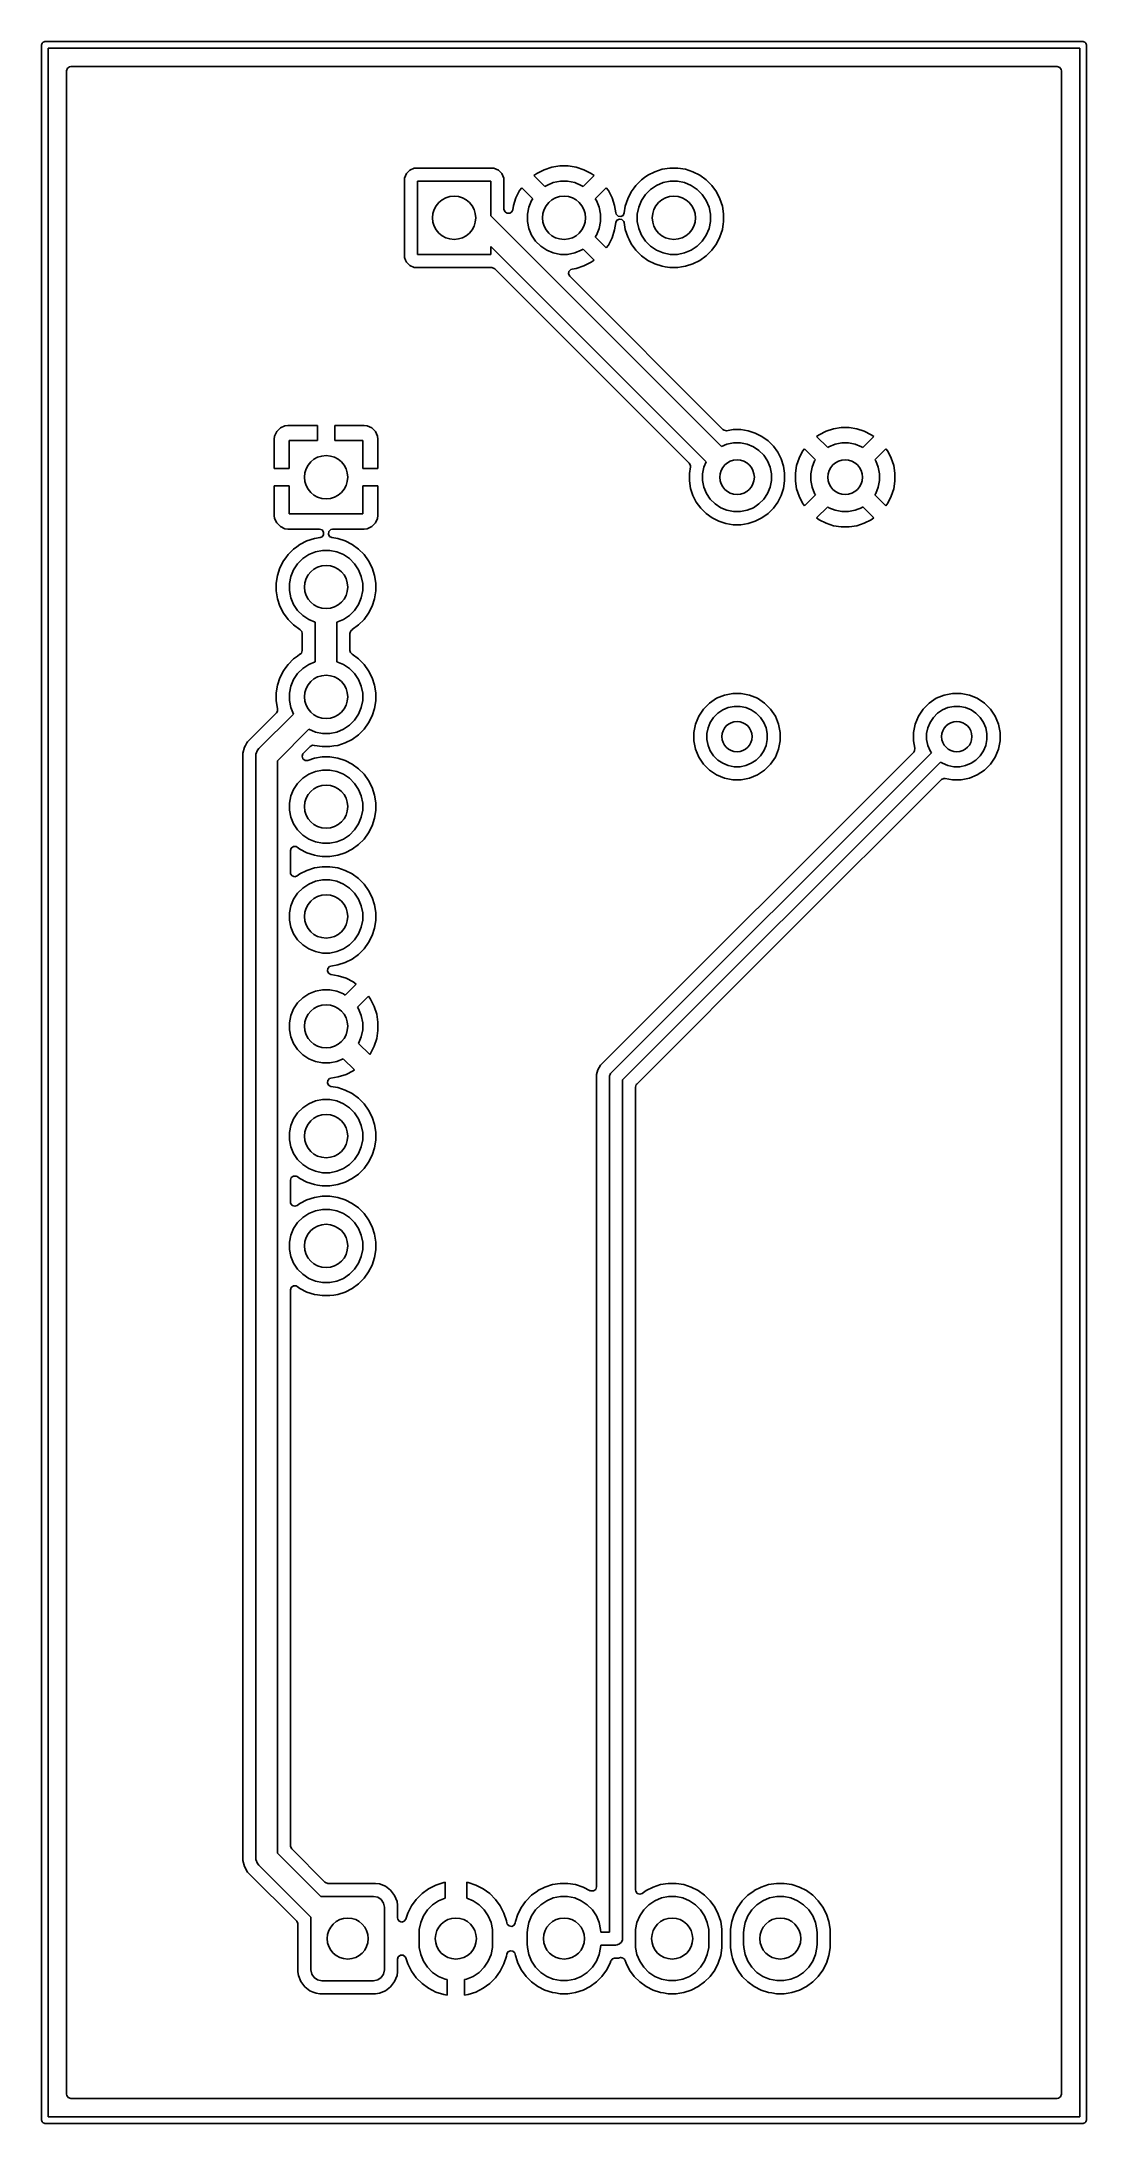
# Model space of a CAD drawing. Extents: x -0.1 to 24.1, y -48.1 to 0.1.
import ezdxf

# ---------------------------------------------------------------- set-up
doc = ezdxf.new("R2010")
doc.units = 0
doc.layers.add('BLACK', color=7, linetype='CONTINUOUS')

msp = doc.modelspace()

# ---------------------------------------------------------------- linework, layer by layer
at = {"layer": 'BLACK', "linetype": 'CONTINUOUS'}
for p, q in [((-0.075, 0), (-0.073559, 0.014632)), ((-0.075, -48), (-0.075, 0)), ((-0.073559, 0.014632), (-0.06236, 0.041668)), ((-0.06236, 0.041668), (-0.041668, 0.06236)), ((-0.041668, 0.06236), (-0.014632, 0.073559)), ((-0.014632, 0.073559), (0, 0.075)), ((0, 0.075), (24, 0.075)), ((24, 0.075), (24.014632, 0.073559)), ((24.014632, 0.073559), (24.041668, 0.06236)), ((24.041668, 0.06236), (24.06236, 0.041668)), ((24.06236, 0.041668), (24.073559, 0.014632)), ((24.073559, 0.014632), (24.075, 0)), ((24.075, 0), (24.075, -48)), ((0.075, -0.075), (0.075, -47.925)), ((23.925, -0.075), (0.075, -0.075)), ((23.925, -47.925), (23.925, -0.075)), ((0.5005, -0.5995), (0.519407, -0.541309)), ((0.5005, -3.10513), (0.5005, -0.5995)), ((0.519407, -0.541309), (0.568907, -0.505345)), ((0.568907, -0.505345), (0.5995, -0.5005)), ((0.5995, -0.5005), (23.4005, -0.5005)), ((23.4005, -0.5005), (23.458691, -0.519407)), ((23.458691, -0.519407), (23.494655, -0.568907)), ((23.494655, -0.568907), (23.4995, -0.5995)), ((23.4995, -0.5995), (23.4995, -47.4005)), ((8.540009, -2.852414), (8.437235, -2.897794)), ((8.565136, -2.849501), (8.540009, -2.852414)), ((8.565139, -2.8495), (8.565136, -2.849501)), ((10.354868, -2.8495), (8.565139, -2.8495)), ((10.379988, -2.852414), (10.354868, -2.8495)), ((10.37999, -2.852414), (10.379988, -2.852414)), ((10.379991, -2.852415), (10.37999, -2.852414)), ((10.482765, -2.897794), (10.379991, -2.852415)), ((11.539364, -2.887914), (11.371063, -2.973667)), ((11.719003, -2.829546), (11.539364, -2.887914)), ((11.905555, -2.8), (11.719003, -2.829546)), ((12.094445, -2.8), (11.905555, -2.8)), ((12.280996, -2.829546), (12.094445, -2.8)), ((12.460635, -2.887914), (12.280996, -2.829546)), ((12.628936, -2.973667), (12.460635, -2.887914)), ((14.270593, -2.877828), (14.098362, -2.933788)), ((14.449451, -2.8495), (14.270593, -2.877828)), ((14.449454, -2.8495), (14.449451, -2.8495)), ((14.630546, -2.8495), (14.449454, -2.8495)), ((14.630549, -2.8495), (14.630546, -2.8495)), ((14.809406, -2.877828), (14.630549, -2.8495)), ((14.981637, -2.933788), (14.809406, -2.877828)), ((0.5005, -16.382425), (0.5005, -3.10513)), ((8.312414, -3.080011), (8.3095, -3.10513)), ((8.3095, -3.10513), (8.3095, -4.89486)), ((8.357794, -2.977235), (8.312414, -3.080011)), ((8.437235, -2.897794), (8.357794, -2.977235)), ((8.61, -4.85), (8.61, -3.15)), ((8.61, -3.15), (10.31, -3.15)), ((10.31, -3.15), (10.31, -3.956446)), ((10.562206, -2.977235), (10.482765, -2.897794)), ((10.607585, -3.080009), (10.562206, -2.977235)), ((10.610499, -3.105136), (10.607585, -3.080009)), ((10.610499, -3.105139), (10.610499, -3.105136)), ((10.610499, -3.790966), (10.610499, -3.105139)), ((11.021871, -3.304715), (10.973669, -3.371059)), ((11.021872, -3.304714), (11.021871, -3.304715)), ((11.276844, -3.559686), (11.021872, -3.304714)), ((11.371059, -2.973669), (11.304715, -3.021871)), ((11.304715, -3.021871), (11.559687, -3.276843)), ((11.371063, -2.973667), (11.371059, -2.973669)), ((11.559687, -3.276843), (11.599313, -3.250367)), ((11.599313, -3.250367), (11.753258, -3.186601)), ((11.753258, -3.186601), (11.916685, -3.154093)), ((11.916685, -3.154093), (12.083315, -3.154093)), ((12.083315, -3.154093), (12.246742, -3.186601)), ((12.246742, -3.186601), (12.400687, -3.250367)), ((12.400687, -3.250367), (12.44031, -3.276842)), ((12.44031, -3.276842), (12.695283, -3.021871)), ((12.628942, -2.973671), (12.628936, -2.973667)), ((12.695283, -3.021871), (12.628942, -2.973671)), ((12.978126, -3.304715), (12.723155, -3.559685)), ((12.978127, -3.304715), (12.978126, -3.304715)), ((13.026328, -3.371057), (12.978127, -3.304715)), ((13.623058, -3.304714), (13.556002, -3.397008)), ((13.662447, -3.250499), (13.623058, -3.304714)), ((13.790499, -3.122447), (13.662447, -3.250499)), ((13.863752, -3.069225), (13.790499, -3.122447)), ((13.937008, -3.016002), (13.863752, -3.069225)), ((13.882941, -3.460766), (14.000766, -3.342941)), ((14.098362, -2.933788), (13.937008, -3.016002)), ((14.000766, -3.342941), (14.139313, -3.250367)), ((14.139313, -3.250367), (14.293258, -3.186601)), ((14.293258, -3.186601), (14.456685, -3.154093)), ((14.456685, -3.154093), (14.623315, -3.154093)), ((14.623315, -3.154093), (14.786742, -3.186601)), ((14.786742, -3.186601), (14.940687, -3.250367)), ((14.940687, -3.250367), (15.079234, -3.342941)), ((15.142991, -3.016002), (14.981637, -2.933788)), ((15.079234, -3.342941), (15.197059, -3.460766)), ((15.142993, -3.016003), (15.142991, -3.016002)), ((15.142994, -3.016004), (15.142993, -3.016003)), ((15.289501, -3.122447), (15.142994, -3.016004)), ((15.417553, -3.250499), (15.289501, -3.122447)), ((15.523996, -3.397006), (15.417553, -3.250499)), ((10.611718, -3.806453), (10.610499, -3.790966)), ((10.639495, -3.86097), (10.611718, -3.806453)), ((10.804974, -3.843176), (10.793885, -3.854264)), ((10.807426, -3.827687), (10.804974, -3.843176)), ((10.814545, -3.813718), (10.807426, -3.827687)), ((10.829546, -3.719003), (10.814545, -3.813718)), ((10.887914, -3.539364), (10.829546, -3.719003)), ((10.973667, -3.371063), (10.887914, -3.539364)), ((10.973669, -3.371059), (10.973667, -3.371063)), ((11.154093, -3.916685), (11.186601, -3.753258)), ((11.186601, -3.753258), (11.250367, -3.599313)), ((11.250367, -3.599313), (11.276844, -3.559686)), ((12.723155, -3.559685), (12.749633, -3.599313)), ((12.749633, -3.599313), (12.813399, -3.753258)), ((12.813399, -3.753258), (12.845907, -3.916685)), ((13.026332, -3.371063), (13.026328, -3.371057)), ((13.112085, -3.539364), (13.026332, -3.371063)), ((13.170453, -3.719003), (13.112085, -3.539364)), ((13.197277, -3.888365), (13.170453, -3.719003)), ((13.417828, -3.730593), (13.392839, -3.888365)), ((13.473788, -3.558362), (13.417828, -3.730593)), ((13.556002, -3.397008), (13.473788, -3.558362)), ((13.694093, -3.916685), (13.726601, -3.753258)), ((13.726601, -3.753258), (13.790367, -3.599313)), ((13.790367, -3.599313), (13.882941, -3.460766)), ((15.197059, -3.460766), (15.289633, -3.599313)), ((15.289633, -3.599313), (15.353399, -3.753258)), ((15.353399, -3.753258), (15.385907, -3.916685)), ((15.606211, -3.558361), (15.523996, -3.397006)), ((15.662171, -3.730591), (15.606211, -3.558361)), ((15.662171, -3.730593), (15.662171, -3.730591)), ((15.6905, -3.90945), (15.662171, -3.730593)), ((10.31, -3.956446), (15.640654, -9.287101)), ((10.64676, -3.868235), (10.639495, -3.86097)), ((10.671819, -3.88644), (10.64676, -3.868235)), ((10.687304, -3.888892), (10.671819, -3.88644)), ((10.701277, -3.896012), (10.687304, -3.888892)), ((10.716764, -3.893559), (10.701277, -3.896012)), ((10.732251, -3.896012), (10.716764, -3.893559)), ((10.746221, -3.888893), (10.732251, -3.896012)), ((10.761709, -3.886441), (10.746221, -3.888893)), ((10.772797, -3.875352), (10.761709, -3.886441)), ((10.786767, -3.868235), (10.772797, -3.875352)), ((10.793885, -3.854264), (10.786767, -3.868235)), ((11.154093, -4.083315), (11.154093, -3.916685)), ((11.186601, -4.246742), (11.154093, -4.083315)), ((11.250367, -4.400687), (11.186601, -4.246742)), ((12.813399, -4.246742), (12.749633, -4.400687)), ((12.845907, -4.083315), (12.813399, -4.246742)), ((12.845907, -3.916685), (12.845907, -4.083315)), ((13.112085, -4.460635), (13.170453, -4.280996)), ((13.170453, -4.280996), (13.197277, -4.111634)), ((13.206848, -3.917823), (13.197277, -3.888365)), ((13.197277, -4.111634), (13.225054, -4.057118)), ((13.250113, -3.961087), (13.206848, -3.917823)), ((13.225054, -4.057118), (13.279571, -4.02934)), ((13.310545, -3.970659), (13.250113, -3.961087)), ((13.279571, -4.02934), (13.340003, -4.038911)), ((13.365061, -3.942882), (13.310545, -3.970659)), ((13.340003, -4.038911), (13.383267, -4.082176)), ((13.392839, -3.888365), (13.365061, -3.942882)), ((13.383267, -4.082176), (13.392839, -4.111634)), ((13.392839, -4.111634), (13.417828, -4.269406)), ((13.417828, -4.269406), (13.473788, -4.441637)), ((13.694093, -4.083315), (13.694093, -3.916685)), ((13.726601, -4.246742), (13.694093, -4.083315)), ((13.790367, -4.400687), (13.726601, -4.246742)), ((15.353399, -4.246742), (15.289633, -4.400687)), ((15.385907, -4.083315), (15.353399, -4.246742)), ((15.385907, -3.916685), (15.385907, -4.083315)), ((15.606211, -4.441639), (15.662171, -4.269409)), ((15.662171, -4.269409), (15.682442, -4.141421)), ((15.682442, -4.141421), (15.6905, -4.090549)), ((15.6905, -4.090549), (15.6905, -3.90945)), ((15.287101, -9.640654), (10.31, -4.663553)), ((10.31, -4.663553), (10.31, -4.85)), ((11.342941, -4.539234), (11.250367, -4.400687)), ((11.460766, -4.657059), (11.342941, -4.539234)), ((11.599313, -4.749633), (11.460766, -4.657059)), ((11.753258, -4.813399), (11.599313, -4.749633)), ((11.916685, -4.845907), (11.753258, -4.813399)), ((12.246742, -4.813399), (12.083315, -4.845907)), ((12.400687, -4.749633), (12.246742, -4.813399)), ((12.440313, -4.723155), (12.400687, -4.749633)), ((12.695283, -4.978126), (12.440313, -4.723155)), ((12.749633, -4.400687), (12.723156, -4.440312)), ((12.723156, -4.440312), (12.978127, -4.695283)), ((12.978127, -4.695283), (13.02633, -4.628939)), ((13.02633, -4.628939), (13.112085, -4.460635)), ((13.473788, -4.441637), (13.503525, -4.5)), ((13.503525, -4.5), (13.556004, -4.602994)), ((13.556004, -4.602994), (13.662447, -4.749501)), ((13.662447, -4.749501), (13.790499, -4.877553)), ((13.882941, -4.539234), (13.790367, -4.400687)), ((14.000766, -4.657059), (13.882941, -4.539234)), ((14.139313, -4.749633), (14.000766, -4.657059)), ((14.293258, -4.813399), (14.139313, -4.749633)), ((14.456685, -4.845907), (14.293258, -4.813399)), ((14.786742, -4.813399), (14.623315, -4.845907)), ((14.940687, -4.749633), (14.786742, -4.813399)), ((15.079234, -4.657059), (14.940687, -4.749633)), ((15.197059, -4.539234), (15.079234, -4.657059)), ((15.289633, -4.400687), (15.197059, -4.539234)), ((15.289501, -4.877553), (15.417553, -4.749501)), ((15.417553, -4.749501), (15.523996, -4.602994)), ((15.523996, -4.602994), (15.606211, -4.441639)), ((8.3095, -4.89486), (8.309501, -4.894863)), ((8.309501, -4.894863), (8.312414, -4.91999)), ((8.312414, -4.91999), (8.337756, -4.977385)), ((8.337756, -4.977385), (8.357794, -5.022765)), ((8.357794, -5.022765), (8.437235, -5.102206)), ((8.437235, -5.102206), (8.540009, -5.147585)), ((8.540009, -5.147585), (8.565135, -5.1505)), ((8.565135, -5.1505), (10.330966, -5.150499)), ((10.31, -4.85), (8.61, -4.85)), ((10.330966, -5.150499), (10.389157, -5.169406)), ((10.389157, -5.169406), (10.40097, -5.179495)), ((10.40097, -5.179495), (14.896012, -9.674537)), ((12.083315, -4.845907), (11.916685, -4.845907)), ((12.103987, -5.298722), (12.113558, -5.23829)), ((12.113558, -5.23829), (12.156823, -5.195025)), ((12.156823, -5.195025), (12.186282, -5.185454)), ((12.186282, -5.185454), (12.280995, -5.170453)), ((12.280995, -5.170453), (12.460635, -5.112085)), ((12.460635, -5.112085), (12.628939, -5.02633)), ((12.628939, -5.02633), (12.695283, -4.978127)), ((12.695283, -4.978127), (12.695283, -4.978126)), ((13.790499, -4.877553), (13.937006, -4.983996)), ((13.937006, -4.983996), (14.098361, -5.066211)), ((14.098361, -5.066211), (14.270591, -5.122171)), ((14.270591, -5.122171), (14.342136, -5.133502)), ((14.342136, -5.133502), (14.449451, -5.1505)), ((14.449451, -5.1505), (14.449454, -5.1505)), ((14.449454, -5.1505), (14.630549, -5.1505)), ((14.623315, -4.845907), (14.456685, -4.845907)), ((14.630549, -5.1505), (14.719977, -5.136335)), ((14.719977, -5.136335), (14.809409, -5.122171)), ((14.809409, -5.122171), (14.981639, -5.066211)), ((14.981639, -5.066211), (15.142994, -4.983996)), ((15.142994, -4.983996), (15.289501, -4.877553)), ((12.131764, -5.353239), (12.103987, -5.298722)), ((15.674537, -8.896012), (12.131764, -5.353239)), ((5.309912, -9.048751), (5.3, -9.116784)), ((5.3, -9.116784), (5.3, -9.799999)), ((5.361213, -8.943812), (5.309912, -9.048751)), ((5.443811, -8.861214), (5.361213, -8.943812)), ((5.548749, -8.809912), (5.443811, -8.861214)), ((5.616783, -8.800001), (5.548749, -8.809912)), ((5.616786, -8.8), (5.616783, -8.800001)), ((6.299999, -8.8), (5.616786, -8.8)), ((6.3, -8.800001), (6.299999, -8.8)), ((6.3, -9.15), (6.3, -8.800001)), ((6.700001, -8.8), (6.7, -8.800001)), ((6.7, -8.800001), (6.7, -9.15)), ((7.383216, -8.8), (6.700001, -8.8)), ((7.451248, -8.809912), (7.383216, -8.8)), ((7.556187, -8.861213), (7.451248, -8.809912)), ((7.638785, -8.943811), (7.556187, -8.861213)), ((7.690087, -9.048749), (7.638785, -8.943811)), ((7.699998, -9.116783), (7.690087, -9.048749)), ((7.699999, -9.116786), (7.699998, -9.116783)), ((7.699999, -9.799999), (7.699999, -9.116786)), ((15.699596, -8.914218), (15.674537, -8.896012)), ((15.760028, -8.923789), (15.699596, -8.914218)), ((15.913386, -8.8995), (15.760028, -8.923789)), ((15.913389, -8.8995), (15.913386, -8.8995)), ((16.086611, -8.8995), (15.913389, -8.8995)), ((16.086614, -8.8995), (16.086611, -8.8995)), ((16.257702, -8.926597), (16.086614, -8.8995)), ((16.257706, -8.926598), (16.257702, -8.926597)), ((16.422438, -8.980123), (16.257706, -8.926598)), ((16.422441, -8.980125), (16.422438, -8.980123)), ((16.576785, -9.058766), (16.422441, -8.980125)), ((16.576787, -9.058767), (16.576785, -9.058766)), ((16.576788, -9.058768), (16.576787, -9.058767)), ((16.716928, -9.160586), (16.576788, -9.058768)), ((17.897267, -9.016432), (17.84051, -9.057667)), ((17.84051, -9.057667), (18.095561, -9.312718)), ((18.058559, -8.93425), (17.897267, -9.016432)), ((18.23071, -8.878316), (18.058559, -8.93425)), ((18.40949, -8.85), (18.23071, -8.878316)), ((18.59051, -8.85), (18.40949, -8.85)), ((18.769289, -8.878316), (18.59051, -8.85)), ((18.94144, -8.93425), (18.769289, -8.878316)), ((18.904436, -9.312717), (19.159488, -9.057667)), ((19.102728, -9.01643), (18.94144, -8.93425)), ((19.159488, -9.057667), (19.102728, -9.01643)), ((5.65, -9.8), (5.65, -9.15)), ((5.65, -9.15), (6.3, -9.15)), ((6.7, -9.15), (7.35, -9.15)), ((7.35, -9.15), (7.35, -9.8)), ((15.640654, -9.287101), (15.767772, -9.234448)), ((15.767772, -9.234448), (15.921586, -9.203852)), ((15.921586, -9.203852), (16.078414, -9.203852)), ((16.078414, -9.203852), (16.232228, -9.234448)), ((16.232228, -9.234448), (16.377117, -9.294463)), ((16.377117, -9.294463), (16.507515, -9.381592)), ((16.507515, -9.381592), (16.618408, -9.492485)), ((16.618408, -9.492485), (16.705537, -9.622883)), ((16.705537, -9.622883), (16.765552, -9.767772)), ((16.839414, -9.283072), (16.716928, -9.160586)), ((16.941232, -9.423212), (16.839414, -9.283072)), ((17.019873, -9.577555), (16.941232, -9.423212)), ((17.019873, -9.577557), (17.019873, -9.577555)), ((17.019874, -9.577558), (17.019873, -9.577557)), ((17.019876, -9.577561), (17.019874, -9.577558)), ((17.073401, -9.742293), (17.019876, -9.577561)), ((17.43425, -9.558559), (17.378316, -9.73071)), ((17.516432, -9.397267), (17.43425, -9.558559)), ((17.557667, -9.34051), (17.516432, -9.397267)), ((17.812718, -9.595561), (17.557667, -9.34051)), ((17.734448, -9.767772), (17.794463, -9.622883)), ((17.794463, -9.622883), (17.812718, -9.595561)), ((18.095561, -9.312718), (18.122883, -9.294463)), ((18.122883, -9.294463), (18.267772, -9.234448)), ((18.267772, -9.234448), (18.421586, -9.203852)), ((18.421586, -9.203852), (18.578414, -9.203852)), ((18.578414, -9.203852), (18.732228, -9.234448)), ((18.732228, -9.234448), (18.877117, -9.294463)), ((18.877117, -9.294463), (18.904436, -9.312717)), ((19.44233, -9.340511), (19.18728, -9.59556)), ((19.18728, -9.59556), (19.205537, -9.622883)), ((19.205537, -9.622883), (19.265552, -9.767772)), ((19.483571, -9.397275), (19.44233, -9.340511)), ((19.565749, -9.558559), (19.483571, -9.397275)), ((19.621683, -9.73071), (19.565749, -9.558559)), ((5.3, -9.799999), (5.300001, -9.8)), ((5.300001, -9.8), (5.65, -9.8)), ((7.35, -9.8), (7.699998, -9.8)), ((7.699998, -9.8), (7.699999, -9.799999)), ((14.896012, -9.674537), (14.923789, -9.729054)), ((14.899501, -9.913378), (14.8995, -9.913384)), ((14.8995, -9.913384), (14.8995, -10.086614)), ((14.8995, -10.086614), (14.926597, -10.257702)), ((14.923789, -9.760028), (14.899501, -9.913378)), ((14.923789, -9.729054), (14.923789, -9.760028)), ((15.203852, -9.921586), (15.234448, -9.767772)), ((15.203852, -10.078414), (15.203852, -9.921586)), ((15.234448, -10.232228), (15.203852, -10.078414)), ((15.234448, -9.767772), (15.287101, -9.640654)), ((16.765552, -9.767772), (16.796148, -9.921586)), ((16.796148, -10.078414), (16.765552, -10.232228)), ((16.796148, -9.921586), (16.796148, -10.078414)), ((17.073402, -9.742297), (17.073401, -9.742293)), ((17.099883, -9.909489), (17.073402, -9.742297)), ((17.073402, -10.257702), (17.1005, -10.086614)), ((17.1005, -9.913385), (17.099883, -9.909489)), ((17.1005, -10.086614), (17.1005, -9.913385)), ((17.378316, -9.73071), (17.35, -9.909489)), ((17.35, -9.909489), (17.35, -10.09051)), ((17.35, -10.09051), (17.378316, -10.269289)), ((17.703852, -9.921586), (17.734448, -9.767772)), ((17.703852, -10.078414), (17.703852, -9.921586)), ((17.734448, -10.232228), (17.703852, -10.078414)), ((19.265552, -9.767772), (19.296148, -9.921586)), ((19.296148, -10.078414), (19.265552, -10.232228)), ((19.296148, -9.921586), (19.296148, -10.078414)), ((19.65, -9.909489), (19.621683, -9.73071)), ((19.621683, -10.269289), (19.65, -10.09051)), ((19.65, -10.09051), (19.65, -9.909489)), ((5.300002, -10.2), (5.300001, -10.200001)), ((5.300001, -10.200001), (5.300001, -10.883216)), ((5.65, -10.2), (5.300002, -10.2)), ((5.65, -10.85), (5.65, -10.2)), ((7.699999, -10.2), (7.35, -10.2)), ((7.35, -10.2), (7.35, -10.85)), ((7.7, -10.200001), (7.699999, -10.2)), ((7.7, -10.883215), (7.7, -10.200001)), ((14.926597, -10.257702), (14.926598, -10.257706)), ((14.926598, -10.257706), (14.980123, -10.422438)), ((14.980123, -10.422438), (14.980125, -10.422441)), ((14.980125, -10.422441), (14.980126, -10.422444)), ((14.980126, -10.422444), (14.980127, -10.422445)), ((14.980127, -10.422445), (15.058768, -10.576788)), ((15.058768, -10.576788), (15.160586, -10.716928)), ((15.294463, -10.377117), (15.234448, -10.232228)), ((15.381592, -10.507515), (15.294463, -10.377117)), ((15.492485, -10.618408), (15.381592, -10.507515)), ((16.618408, -10.507515), (16.507515, -10.618408)), ((16.705537, -10.377117), (16.618408, -10.507515)), ((16.765552, -10.232228), (16.705537, -10.377117)), ((16.839414, -10.716928), (16.941232, -10.576788)), ((16.941232, -10.576788), (17.019873, -10.422445)), ((17.019873, -10.422445), (17.019874, -10.42244)), ((17.019874, -10.42244), (17.019876, -10.422438)), ((17.019876, -10.422438), (17.073401, -10.257706)), ((17.073401, -10.257706), (17.073402, -10.257702)), ((17.378316, -10.269289), (17.43425, -10.44144)), ((17.43425, -10.44144), (17.51643, -10.602728)), ((17.557667, -10.659488), (17.812717, -10.404436)), ((17.794463, -10.377117), (17.734448, -10.232228)), ((17.812717, -10.404436), (17.794463, -10.377117)), ((19.205537, -10.377117), (19.187281, -10.404438)), ((19.187281, -10.404438), (19.44233, -10.659487)), ((19.265552, -10.232228), (19.205537, -10.377117)), ((19.483569, -10.602728), (19.565749, -10.44144)), ((19.565749, -10.44144), (19.621683, -10.269289)), ((5.300001, -10.883216), (5.309912, -10.95125)), ((5.309912, -10.95125), (5.361214, -11.056188)), ((5.361214, -11.056188), (5.443812, -11.138786)), ((7.35, -10.85), (5.65, -10.85)), ((7.556188, -11.138785), (7.638786, -11.056187)), ((7.638786, -11.056187), (7.690087, -10.951248)), ((7.690087, -10.951248), (7.7, -10.883215)), ((15.160586, -10.716928), (15.283072, -10.839414)), ((15.283072, -10.839414), (15.423212, -10.941232)), ((15.423212, -10.941232), (15.577555, -11.019873)), ((15.622883, -10.705537), (15.492485, -10.618408)), ((15.577555, -11.019873), (15.577557, -11.019873)), ((15.577557, -11.019873), (15.577558, -11.019874)), ((15.577558, -11.019874), (15.577561, -11.019876)), ((15.577561, -11.019876), (15.742293, -11.073401)), ((15.767772, -10.765552), (15.622883, -10.705537)), ((15.742293, -11.073401), (15.742297, -11.073402)), ((15.742297, -11.073402), (15.913386, -11.1005)), ((15.921586, -10.796148), (15.767772, -10.765552)), ((16.078414, -10.796148), (15.921586, -10.796148)), ((16.232228, -10.765552), (16.078414, -10.796148)), ((16.086614, -11.1005), (16.257702, -11.073402)), ((16.377117, -10.705537), (16.232228, -10.765552)), ((16.257702, -11.073402), (16.257706, -11.073401)), ((16.257706, -11.073401), (16.422438, -11.019876)), ((16.507515, -10.618408), (16.377117, -10.705537)), ((16.422438, -11.019876), (16.42244, -11.019874)), ((16.42244, -11.019874), (16.422445, -11.019873)), ((16.422445, -11.019873), (16.576788, -10.941232)), ((16.576788, -10.941232), (16.716928, -10.839414)), ((16.716928, -10.839414), (16.839414, -10.716928)), ((17.51643, -10.602728), (17.557667, -10.659488)), ((18.09556, -10.68728), (17.840511, -10.94233)), ((17.840511, -10.94233), (17.897275, -10.983571)), ((17.897275, -10.983571), (18.058559, -11.065749)), ((18.058559, -11.065749), (18.23071, -11.121683)), ((18.122883, -10.705537), (18.09556, -10.68728)), ((18.267772, -10.765552), (18.122883, -10.705537)), ((18.421586, -10.796148), (18.267772, -10.765552)), ((18.578414, -10.796148), (18.421586, -10.796148)), ((18.732228, -10.765552), (18.578414, -10.796148)), ((18.877117, -10.705537), (18.732228, -10.765552)), ((18.769289, -11.121683), (18.94144, -11.065749)), ((18.904438, -10.687281), (18.877117, -10.705537)), ((19.159487, -10.94233), (18.904438, -10.687281)), ((18.94144, -11.065749), (19.102728, -10.983569)), ((19.102728, -10.983569), (19.159487, -10.94233)), ((19.44233, -10.659487), (19.483569, -10.602728)), ((5.443812, -11.138786), (5.548751, -11.190087)), ((5.548751, -11.190087), (5.616784, -11.199999)), ((5.616784, -11.199999), (6.347995, -11.199999)), ((6.058362, -11.473788), (5.897008, -11.556002)), ((6.230593, -11.417828), (6.058362, -11.473788)), ((6.363482, -11.39678), (6.230593, -11.417828)), ((6.347995, -11.199999), (6.406186, -11.218906)), ((6.406186, -11.379092), (6.363482, -11.39678)), ((6.406186, -11.218906), (6.44215, -11.268406)), ((6.44215, -11.329592), (6.406186, -11.379092)), ((6.44215, -11.268406), (6.44215, -11.329592)), ((6.554222, -11.314486), (6.563793, -11.254054)), ((6.581999, -11.369002), (6.554222, -11.314486)), ((6.563793, -11.254054), (6.607058, -11.210789)), ((6.636516, -11.39678), (6.581999, -11.369002)), ((6.607058, -11.210789), (6.652003, -11.199999)), ((6.769406, -11.417828), (6.636516, -11.39678)), ((6.652003, -11.199999), (7.383213, -11.199999)), ((6.941637, -11.473788), (6.769406, -11.417828)), ((7.102991, -11.556002), (6.941637, -11.473788)), ((7.383213, -11.199999), (7.383216, -11.199998)), ((7.383216, -11.199998), (7.45125, -11.190087)), ((7.45125, -11.190087), (7.556188, -11.138785)), ((15.913386, -11.1005), (15.913389, -11.1005)), ((15.913389, -11.1005), (16.086614, -11.1005)), ((18.23071, -11.121683), (18.40949, -11.15)), ((18.40949, -11.15), (18.59051, -11.15)), ((18.59051, -11.15), (18.769289, -11.121683)), ((5.516002, -11.937008), (5.433788, -12.098362)), ((5.569225, -11.863752), (5.516002, -11.937008)), ((5.622447, -11.790499), (5.569225, -11.863752)), ((5.750499, -11.662447), (5.622447, -11.790499)), ((5.750367, -12.139313), (5.842941, -12.000766)), ((5.823752, -11.609225), (5.750499, -11.662447)), ((5.897008, -11.556002), (5.823752, -11.609225)), ((5.842941, -12.000766), (5.960766, -11.882941)), ((5.960766, -11.882941), (6.099313, -11.790367)), ((6.099313, -11.790367), (6.253258, -11.726601)), ((6.253258, -11.726601), (6.416685, -11.694093)), ((6.416685, -11.694093), (6.583315, -11.694093)), ((6.583315, -11.694093), (6.746742, -11.726601)), ((6.746742, -11.726601), (6.900687, -11.790367)), ((6.900687, -11.790367), (7.039234, -11.882941)), ((7.039234, -11.882941), (7.157059, -12.000766)), ((7.102993, -11.556003), (7.102991, -11.556002)), ((7.102994, -11.556004), (7.102993, -11.556003)), ((7.249501, -11.662447), (7.102994, -11.556004)), ((7.157059, -12.000766), (7.249633, -12.139313)), ((7.377553, -11.790499), (7.249501, -11.662447)), ((7.483996, -11.937006), (7.377553, -11.790499)), ((7.566211, -12.098361), (7.483996, -11.937006)), ((5.377828, -12.270593), (5.3495, -12.44945)), ((5.3495, -12.44945), (5.3495, -12.630549)), ((5.433788, -12.098362), (5.377828, -12.270593)), ((5.654093, -12.456685), (5.686601, -12.293258)), ((5.654093, -12.623315), (5.654093, -12.456685)), ((5.686601, -12.293258), (5.750367, -12.139313)), ((7.249633, -12.139313), (7.313399, -12.293258)), ((7.313399, -12.293258), (7.345907, -12.456685)), ((7.345907, -12.456685), (7.345907, -12.623315)), ((7.622171, -12.270591), (7.566211, -12.098361)), ((7.622171, -12.270593), (7.622171, -12.270591)), ((7.6505, -12.44945), (7.622171, -12.270593)), ((7.6505, -12.449454), (7.6505, -12.44945)), ((7.6505, -12.630546), (7.6505, -12.449454)), ((5.3495, -12.630549), (5.377828, -12.809406)), ((5.377828, -12.809406), (5.377829, -12.809409)), ((5.377829, -12.809409), (5.433789, -12.981639)), ((5.433789, -12.981639), (5.516004, -13.142994)), ((5.686601, -12.786742), (5.654093, -12.623315)), ((5.750367, -12.940687), (5.686601, -12.786742)), ((5.842941, -13.079234), (5.750367, -12.940687)), ((7.249633, -12.940687), (7.157059, -13.079234)), ((7.313399, -12.786742), (7.249633, -12.940687)), ((7.345907, -12.623315), (7.313399, -12.786742)), ((7.483996, -13.142994), (7.566211, -12.981639)), ((7.566211, -12.981639), (7.622171, -12.809409)), ((7.622171, -12.809409), (7.6505, -12.630546)), ((5.516004, -13.142994), (5.622447, -13.289501)), ((5.622447, -13.289501), (5.750499, -13.417553)), ((5.750499, -13.417553), (5.897006, -13.523996)), ((5.960766, -13.197059), (5.842941, -13.079234)), ((6.099313, -13.289633), (5.960766, -13.197059)), ((6.25, -13.352049), (6.099313, -13.289633)), ((6.25, -14.26795), (6.25, -13.352049)), ((6.900687, -13.289633), (6.75, -13.352049)), ((6.75, -13.352049), (6.75, -14.26795)), ((7.039234, -13.197059), (6.900687, -13.289633)), ((7.157059, -13.079234), (7.039234, -13.197059)), ((7.102994, -13.523996), (7.249501, -13.417553)), ((7.249501, -13.417553), (7.377553, -13.289501)), ((7.377553, -13.289501), (7.483996, -13.142994)), ((5.897006, -13.523996), (5.897009, -13.523998)), ((5.897009, -13.523998), (5.900325, -13.52603)), ((5.900325, -13.52603), (5.899542, -13.527307)), ((5.899542, -13.527307), (5.938698, -13.566441)), ((5.938698, -13.566441), (5.9495, -13.61141)), ((5.9495, -13.61141), (5.9495, -14.008589)), ((7.0505, -13.61141), (7.069407, -13.553219)), ((7.0505, -14.008589), (7.0505, -13.61141)), ((7.069407, -13.553219), (7.100216, -13.526913)), ((7.099675, -13.52603), (7.10299, -13.523998)), ((7.100216, -13.526913), (7.099675, -13.52603)), ((7.102989, -13.523998), (7.102994, -13.523996)), ((7.10299, -13.523998), (7.102989, -13.523998)), ((5.569225, -14.403752), (5.516002, -14.477008)), ((5.622447, -14.330499), (5.569225, -14.403752)), ((5.750499, -14.202447), (5.622447, -14.330499)), ((5.838146, -14.138767), (5.750499, -14.202447)), ((5.897011, -14.096), (5.838146, -14.138767)), ((5.842941, -14.540766), (5.960766, -14.422941)), ((5.90032, -14.093973), (5.897011, -14.096)), ((5.930593, -14.06678), (5.899785, -14.0931)), ((5.899785, -14.0931), (5.90032, -14.093973)), ((5.9495, -14.008589), (5.930593, -14.06678)), ((5.960766, -14.422941), (6.099313, -14.330367)), ((6.099313, -14.330367), (6.25, -14.26795)), ((6.75, -14.26795), (6.900687, -14.330367)), ((6.900687, -14.330367), (7.039234, -14.422941)), ((7.039234, -14.422941), (7.157059, -14.540766)), ((7.061275, -14.053503), (7.0505, -14.008589)), ((7.100453, -14.09271), (7.061275, -14.053503)), ((7.09968, -14.093973), (7.100453, -14.09271)), ((7.102988, -14.096), (7.09968, -14.093973)), ((7.102992, -14.096003), (7.102988, -14.096)), ((7.102994, -14.096004), (7.102992, -14.096003)), ((7.249501, -14.202447), (7.102994, -14.096004)), ((7.377553, -14.330499), (7.249501, -14.202447)), ((7.483996, -14.477006), (7.377553, -14.330499)), ((5.377828, -14.810593), (5.3495, -14.98945)), ((5.433788, -14.638362), (5.377828, -14.810593)), ((5.516002, -14.477008), (5.433788, -14.638362)), ((5.654093, -14.996685), (5.686601, -14.833258)), ((5.686601, -14.833258), (5.750367, -14.679313)), ((5.750367, -14.679313), (5.842941, -14.540766)), ((7.157059, -14.540766), (7.249633, -14.679313)), ((7.249633, -14.679313), (7.313399, -14.833258)), ((7.313399, -14.833258), (7.345907, -14.996685)), ((7.566211, -14.638361), (7.483996, -14.477006)), ((7.622171, -14.810591), (7.566211, -14.638361)), ((7.622171, -14.810593), (7.622171, -14.810591)), ((7.6505, -14.98945), (7.622171, -14.810593)), ((5.3495, -14.98945), (5.3495, -15.170549)), ((5.3495, -15.170549), (5.377828, -15.349412)), ((5.378736, -15.35319), (5.377285, -15.353538)), ((5.377285, -15.353538), (5.377288, -15.408922)), ((5.377828, -15.349412), (5.378736, -15.35319)), ((5.654093, -15.163315), (5.654093, -14.996685)), ((5.686601, -15.326742), (5.654093, -15.163315)), ((5.749017, -15.477428), (5.686601, -15.326742)), ((7.313399, -15.326742), (7.249633, -15.480687)), ((7.345907, -15.163315), (7.313399, -15.326742)), ((7.345907, -14.996685), (7.345907, -15.163315)), ((7.566211, -15.521639), (7.622171, -15.349409)), ((7.622171, -15.349409), (7.6505, -15.170546)), ((7.6505, -14.989454), (7.6505, -14.98945)), ((7.6505, -15.170546), (7.6505, -14.989454)), ((15.222861, -15.362218), (15.113367, -15.526086)), ((15.222864, -15.362214), (15.222861, -15.362218)), ((15.362214, -15.222864), (15.222864, -15.362214)), ((15.362218, -15.222861), (15.362214, -15.222864)), ((15.526086, -15.113367), (15.362218, -15.222861)), ((15.708163, -15.037949), (15.526086, -15.113367)), ((15.555925, -15.458893), (15.670022, -15.382655)), ((15.670022, -15.382655), (15.796801, -15.330142)), ((15.708165, -15.037949), (15.708163, -15.037949)), ((15.901456, -14.9995), (15.708165, -15.037949)), ((15.796801, -15.330142), (15.931388, -15.303371)), ((15.901459, -14.9995), (15.901456, -14.9995)), ((16.098541, -14.9995), (15.901459, -14.9995)), ((15.931388, -15.303371), (16.068612, -15.303371)), ((16.068612, -15.303371), (16.203199, -15.330142)), ((16.098543, -14.9995), (16.098541, -14.9995)), ((16.291835, -15.037949), (16.098543, -14.9995)), ((16.203199, -15.330142), (16.329978, -15.382655)), ((16.473913, -15.113367), (16.291835, -15.037949)), ((16.329978, -15.382655), (16.444075, -15.458893)), ((16.473915, -15.113368), (16.473913, -15.113367)), ((16.637782, -15.222861), (16.473914, -15.113368)), ((16.473914, -15.113368), (16.473915, -15.113368)), ((16.777139, -15.362218), (16.637782, -15.222861)), ((16.886632, -15.526086), (16.777139, -15.362218)), ((20.302861, -15.362218), (20.193367, -15.526086)), ((20.302864, -15.362214), (20.302861, -15.362218)), ((20.442214, -15.222864), (20.302864, -15.362214)), ((20.442218, -15.222861), (20.442214, -15.222864)), ((20.606086, -15.113367), (20.442218, -15.222861)), ((20.788163, -15.037949), (20.606086, -15.113367)), ((20.635925, -15.458893), (20.750022, -15.382655)), ((20.750022, -15.382655), (20.876801, -15.330142)), ((20.788165, -15.037949), (20.788163, -15.037949)), ((20.981456, -14.9995), (20.788165, -15.037949)), ((20.876801, -15.330142), (21.011388, -15.303371)), ((20.981459, -14.9995), (20.981456, -14.9995)), ((21.178541, -14.9995), (20.981459, -14.9995)), ((21.011388, -15.303371), (21.148612, -15.303371)), ((21.148612, -15.303371), (21.283199, -15.330142)), ((21.178543, -14.9995), (21.178541, -14.9995)), ((21.371835, -15.037949), (21.178543, -14.9995)), ((21.283199, -15.330142), (21.409978, -15.382655)), ((21.553913, -15.113367), (21.371835, -15.037949)), ((21.409978, -15.382655), (21.524075, -15.458893)), ((21.553915, -15.113368), (21.553913, -15.113367)), ((21.717782, -15.222861), (21.553914, -15.113368)), ((21.553914, -15.113368), (21.553915, -15.113368)), ((21.857139, -15.362218), (21.717782, -15.222861)), ((21.966632, -15.526086), (21.857139, -15.362218)), ((5.353136, -15.448336), (4.68459, -16.116884)), ((4.948323, -16.278123), (5.749017, -15.477428)), ((5.377288, -15.408922), (5.353136, -15.448336)), ((6.102571, -15.830982), (5.3751, -16.558454)), ((6.253258, -15.893399), (6.102571, -15.830982)), ((6.900687, -15.829633), (6.746742, -15.893399)), ((7.039234, -15.737059), (6.900687, -15.829633)), ((7.157059, -15.619234), (7.039234, -15.737059)), ((7.249633, -15.480687), (7.157059, -15.619234)), ((7.305598, -15.901456), (7.377553, -15.829501)), ((7.377553, -15.829501), (7.483996, -15.682994)), ((7.483996, -15.682994), (7.566211, -15.521639)), ((15.037949, -15.708165), (14.9995, -15.901456)), ((15.113367, -15.526086), (15.037949, -15.708163)), ((15.037949, -15.708163), (15.037949, -15.708165)), ((15.303371, -15.931388), (15.330142, -15.796801)), ((15.330142, -15.796801), (15.382655, -15.670022)), ((15.382655, -15.670022), (15.458893, -15.555925)), ((15.458893, -15.555925), (15.555925, -15.458893)), ((16.444075, -15.458893), (16.541107, -15.555925)), ((16.541107, -15.555925), (16.617345, -15.670022)), ((16.617345, -15.670022), (16.669858, -15.796801)), ((16.669858, -15.796801), (16.696629, -15.931388)), ((16.962051, -15.708165), (16.886632, -15.526086)), ((17.0005, -15.901459), (16.962051, -15.708165)), ((20.117949, -15.708165), (20.0795, -15.901456)), ((20.193367, -15.526086), (20.117949, -15.708163)), ((20.117949, -15.708163), (20.117949, -15.708165)), ((20.383371, -15.931388), (20.410142, -15.796801)), ((20.410142, -15.796801), (20.462655, -15.670022)), ((20.462655, -15.670022), (20.538893, -15.555925)), ((20.538893, -15.555925), (20.635925, -15.458893)), ((21.524075, -15.458893), (21.621107, -15.555925)), ((21.621107, -15.555925), (21.697345, -15.670022)), ((21.697345, -15.670022), (21.749858, -15.796801)), ((21.749858, -15.796801), (21.776629, -15.931388)), ((22.042051, -15.708165), (21.966632, -15.526086)), ((22.0805, -15.901459), (22.042051, -15.708165)), ((4.612116, -16.242415), (4.5746, -16.382425)), ((4.612117, -16.242412), (4.612116, -16.242414)), ((4.612116, -16.242414), (4.612116, -16.242415)), ((4.635297, -16.202265), (4.612117, -16.242412)), ((4.635351, -16.202171), (4.635297, -16.202265)), ((4.667659, -16.146211), (4.635351, -16.202171)), ((4.68459, -16.116884), (4.667659, -16.146211)), ((4.879904, -16.406127), (4.917233, -16.316007)), ((4.917233, -16.316007), (4.917237, -16.316002)), ((4.917237, -16.316002), (4.948323, -16.278123)), ((5.974251, -16.384274), (6.13166, -16.226864)), ((6.13166, -16.226864), (6.186177, -16.199086)), ((6.186177, -16.199086), (6.226569, -16.202265)), ((6.226569, -16.202265), (6.22681, -16.201264)), ((6.22681, -16.201264), (6.230587, -16.202171)), ((6.230587, -16.202171), (6.409451, -16.2305)), ((6.416685, -15.925907), (6.253258, -15.893399)), ((6.409451, -16.2305), (6.409454, -16.2305)), ((6.409454, -16.2305), (6.590549, -16.2305)), ((6.583315, -15.925907), (6.416685, -15.925907)), ((6.746742, -15.893399), (6.583315, -15.925907)), ((6.590549, -16.2305), (6.679977, -16.216335)), ((6.679977, -16.216335), (6.769409, -16.202171)), ((6.769409, -16.202171), (6.941639, -16.146211)), ((6.941639, -16.146211), (7.102994, -16.063996)), ((7.102994, -16.063996), (7.249501, -15.957553)), ((7.249501, -15.957553), (7.305598, -15.901456)), ((20.086024, -16.35687), (12.841208, -23.601689)), ((14.9995, -15.901456), (14.9995, -16.098543)), ((14.9995, -16.098543), (15.037949, -16.291834)), ((15.037949, -16.291834), (15.037949, -16.291836)), ((15.037949, -16.291836), (15.113367, -16.473913)), ((15.303371, -16.068612), (15.303371, -15.931388)), ((15.330142, -16.203199), (15.303371, -16.068612)), ((15.382655, -16.329978), (15.330142, -16.203199)), ((15.458893, -16.444075), (15.382655, -16.329978)), ((16.617345, -16.329978), (16.541107, -16.444075)), ((16.669858, -16.203199), (16.617345, -16.329978)), ((16.696629, -16.068612), (16.669858, -16.203199)), ((16.696629, -15.931388), (16.696629, -16.068612)), ((16.886632, -16.473914), (16.962051, -16.291835)), ((16.962051, -16.291835), (17.0005, -16.098541)), ((17.0005, -16.098541), (17.0005, -15.901459)), ((20.0795, -15.901456), (20.0795, -16.098543)), ((20.0795, -16.098543), (20.113118, -16.267552)), ((20.105926, -16.328313), (20.086024, -16.35687)), ((20.113118, -16.267552), (20.105926, -16.328313)), ((20.383371, -16.068612), (20.383371, -15.931388)), ((20.410142, -16.203199), (20.383371, -16.068612)), ((20.462655, -16.329978), (20.410142, -16.203199)), ((20.49279, -16.375077), (20.462655, -16.329978)), ((21.697345, -16.329978), (21.621107, -16.444075)), ((21.749858, -16.203199), (21.697345, -16.329978)), ((21.776629, -16.068612), (21.749858, -16.203199)), ((21.776629, -15.931388), (21.776629, -16.068612)), ((21.966632, -16.473914), (22.042051, -16.291835)), ((22.042051, -16.291835), (22.0805, -16.098541)), ((22.0805, -16.098541), (22.0805, -15.901459)), ((0.5005, -47.4005), (0.5005, -16.382425)), ((4.5746, -16.382425), (4.5746, -41.852626)), ((4.8751, -16.4549), (4.879904, -16.406127)), ((4.8751, -41.9251), (4.8751, -16.4549)), ((5.3751, -16.558454), (5.3751, -41.821546)), ((5.945255, -16.454276), (5.964163, -16.396086)), ((5.964162, -16.512467), (5.945255, -16.454276)), ((6.013662, -16.548431), (5.964162, -16.512467)), ((5.964163, -16.396086), (5.974251, -16.384274)), ((6.074847, -16.548432), (6.013662, -16.548431)), ((6.230593, -16.497828), (6.074847, -16.548432)), ((6.099313, -16.870367), (6.253258, -16.806601)), ((6.409451, -16.4695), (6.230593, -16.497828)), ((6.253258, -16.806601), (6.416685, -16.774093)), ((6.409454, -16.4695), (6.409451, -16.4695)), ((6.590546, -16.4695), (6.409454, -16.4695)), ((6.416685, -16.774093), (6.583315, -16.774093)), ((6.583315, -16.774093), (6.746742, -16.806601)), ((6.590549, -16.4695), (6.590546, -16.4695)), ((6.769406, -16.497828), (6.590549, -16.4695)), ((6.746742, -16.806601), (6.900687, -16.870367)), ((6.941637, -16.553788), (6.769406, -16.497828)), ((7.102991, -16.636002), (6.941637, -16.553788)), ((7.102993, -16.636003), (7.102991, -16.636002)), ((7.102994, -16.636004), (7.102993, -16.636003)), ((7.249501, -16.742447), (7.102994, -16.636004)), ((7.377553, -16.870499), (7.249501, -16.742447)), ((13.095634, -23.772234), (20.49279, -16.375077)), ((20.704922, -16.587209), (13.3517, -23.940432)), ((15.113367, -16.473913), (15.113368, -16.473914)), ((15.113368, -16.473914), (15.222861, -16.637782)), ((15.222861, -16.637782), (15.362218, -16.777139)), ((15.362218, -16.777139), (15.526086, -16.886632)), ((15.555925, -16.541107), (15.458893, -16.444075)), ((15.670022, -16.617345), (15.555925, -16.541107)), ((15.796801, -16.669858), (15.670022, -16.617345)), ((15.931388, -16.696629), (15.796801, -16.669858)), ((16.068612, -16.696629), (15.931388, -16.696629)), ((16.203199, -16.669858), (16.068612, -16.696629)), ((16.329978, -16.617345), (16.203199, -16.669858)), ((16.444075, -16.541107), (16.329978, -16.617345)), ((16.541107, -16.444075), (16.444075, -16.541107)), ((16.473914, -16.886632), (16.637782, -16.777139)), ((16.637782, -16.777139), (16.777139, -16.637782)), ((16.777139, -16.637782), (16.886632, -16.473914)), ((20.750022, -16.617345), (20.704922, -16.587209)), ((20.876801, -16.669858), (20.750022, -16.617345)), ((21.011388, -16.696629), (20.876801, -16.669858)), ((21.148612, -16.696629), (21.011388, -16.696629)), ((21.283199, -16.669858), (21.148612, -16.696629)), ((21.409978, -16.617345), (21.283199, -16.669858)), ((21.524075, -16.541107), (21.409978, -16.617345)), ((21.621107, -16.444075), (21.524075, -16.541107)), ((21.553914, -16.886632), (21.717782, -16.777139)), ((21.717782, -16.777139), (21.857139, -16.637782)), ((21.857139, -16.637782), (21.966632, -16.473914)), ((5.686601, -17.373258), (5.750367, -17.219313)), ((5.750367, -17.219313), (5.842941, -17.080766)), ((5.842941, -17.080766), (5.960766, -16.962941)), ((5.960766, -16.962941), (6.099313, -16.870367)), ((6.900687, -16.870367), (7.039234, -16.962941)), ((7.039234, -16.962941), (7.157059, -17.080766)), ((7.157059, -17.080766), (7.249633, -17.219313)), ((7.249633, -17.219313), (7.313399, -17.373258)), ((7.483996, -17.017006), (7.377553, -16.870499)), ((7.566211, -17.178361), (7.483996, -17.017006)), ((7.622171, -17.350591), (7.566211, -17.178361)), ((15.526086, -16.886632), (15.708165, -16.962051)), ((15.708165, -16.962051), (15.901459, -17.0005)), ((15.901459, -17.0005), (15.90146, -17.0005)), ((15.90146, -17.0005), (16.09854, -17.0005)), ((16.09854, -17.0005), (16.098541, -17.0005)), ((16.098541, -17.0005), (16.291835, -16.962051)), ((16.291835, -16.962051), (16.473914, -16.886632)), ((17.115466, -20.601637), (20.72313, -16.993972)), ((20.72313, -16.993972), (20.777645, -16.966197)), ((20.777645, -16.966197), (20.812441, -16.966879)), ((20.812441, -16.966879), (20.981459, -17.0005)), ((20.981459, -17.0005), (20.98146, -17.0005)), ((20.98146, -17.0005), (21.17854, -17.0005)), ((21.17854, -17.0005), (21.178541, -17.0005)), ((21.178541, -17.0005), (21.371835, -16.962051)), ((21.371835, -16.962051), (21.553914, -16.886632)), ((5.654093, -17.536685), (5.686601, -17.373258)), ((5.654093, -17.703315), (5.654093, -17.536685)), ((5.686601, -17.866742), (5.654093, -17.703315)), ((7.313399, -17.373258), (7.345907, -17.536685)), ((7.345907, -17.703315), (7.313399, -17.866742)), ((7.345907, -17.536685), (7.345907, -17.703315)), ((7.622171, -17.350593), (7.622171, -17.350591)), ((7.6505, -17.52945), (7.622171, -17.350593)), ((7.622171, -17.889409), (7.6505, -17.710546)), ((7.6505, -17.529454), (7.6505, -17.52945)), ((7.6505, -17.710546), (7.6505, -17.529454)), ((5.750367, -18.020687), (5.686601, -17.866742)), ((5.842941, -18.159234), (5.750367, -18.020687)), ((5.960766, -18.277059), (5.842941, -18.159234)), ((6.099313, -18.369633), (5.960766, -18.277059)), ((7.039234, -18.277059), (6.900687, -18.369633)), ((7.157059, -18.159234), (7.039234, -18.277059)), ((7.249633, -18.020687), (7.157059, -18.159234)), ((7.313399, -17.866742), (7.249633, -18.020687)), ((7.377553, -18.369501), (7.483996, -18.222994)), ((7.483996, -18.222994), (7.566211, -18.061639)), ((7.566211, -18.061639), (7.622171, -17.889409)), ((5.6756, -18.637433), (5.694507, -18.579242)), ((5.6756, -19.142566), (5.6756, -18.637433)), ((5.694507, -18.579242), (5.744007, -18.543278)), ((5.744007, -18.543278), (5.805193, -18.543278)), ((5.805193, -18.543278), (5.832789, -18.55734)), ((5.832789, -18.55734), (5.897006, -18.603996)), ((5.897006, -18.603996), (6.058361, -18.686211)), ((6.058361, -18.686211), (6.230591, -18.742171)), ((6.253258, -18.433399), (6.099313, -18.369633)), ((6.230591, -18.742171), (6.302136, -18.753502)), ((6.416685, -18.465907), (6.253258, -18.433399)), ((6.302136, -18.753502), (6.409451, -18.7705)), ((6.409451, -18.7705), (6.409454, -18.7705)), ((6.409454, -18.7705), (6.590549, -18.7705)), ((6.583315, -18.465907), (6.416685, -18.465907)), ((6.746742, -18.433399), (6.583315, -18.465907)), ((6.590549, -18.7705), (6.679977, -18.756335)), ((6.679977, -18.756335), (6.769409, -18.742171)), ((6.900687, -18.369633), (6.746742, -18.433399)), ((6.769409, -18.742171), (6.941639, -18.686211)), ((6.941639, -18.686211), (7.102994, -18.603996)), ((7.102994, -18.603996), (7.249501, -18.497553)), ((7.249501, -18.497553), (7.377553, -18.369501)), ((5.680445, -19.173158), (5.6756, -19.142566)), ((5.716409, -19.222658), (5.680445, -19.173158)), ((5.7746, -19.241566), (5.716409, -19.222658)), ((5.83279, -19.222659), (5.7746, -19.241566)), ((5.897002, -19.176005), (5.83279, -19.222659)), ((5.897006, -19.176003), (5.897002, -19.176005)), ((6.058362, -19.093788), (5.897006, -19.176003)), ((6.230593, -19.037828), (6.058362, -19.093788)), ((6.409451, -19.0095), (6.230593, -19.037828)), ((6.409454, -19.0095), (6.409451, -19.0095)), ((6.590546, -19.0095), (6.409454, -19.0095)), ((6.590549, -19.0095), (6.590546, -19.0095)), ((6.769406, -19.037828), (6.590549, -19.0095)), ((6.941637, -19.093788), (6.769406, -19.037828)), ((7.102991, -19.176002), (6.941637, -19.093788)), ((7.102993, -19.176003), (7.102991, -19.176002)), ((7.102994, -19.176004), (7.102993, -19.176003)), ((7.249501, -19.282447), (7.102994, -19.176004)), ((5.750367, -19.759313), (5.842941, -19.620766)), ((5.842941, -19.620766), (5.960766, -19.502941)), ((5.960766, -19.502941), (6.099313, -19.410367)), ((6.099313, -19.410367), (6.253258, -19.346601)), ((6.253258, -19.346601), (6.416685, -19.314093)), ((6.416685, -19.314093), (6.583315, -19.314093)), ((6.583315, -19.314093), (6.746742, -19.346601)), ((6.746742, -19.346601), (6.900687, -19.410367)), ((6.900687, -19.410367), (7.039234, -19.502941)), ((7.039234, -19.502941), (7.157059, -19.620766)), ((7.157059, -19.620766), (7.249633, -19.759313)), ((7.377553, -19.410499), (7.249501, -19.282447)), ((7.483996, -19.557006), (7.377553, -19.410499)), ((7.566211, -19.718361), (7.483996, -19.557006)), ((7.622171, -19.890591), (7.566211, -19.718361)), ((5.654093, -20.076685), (5.686601, -19.913258)), ((5.654093, -20.243315), (5.654093, -20.076685)), ((5.686601, -19.913258), (5.750367, -19.759313)), ((7.249633, -19.759313), (7.313399, -19.913258)), ((7.313399, -19.913258), (7.345907, -20.076685)), ((7.345907, -20.076685), (7.345907, -20.243315)), ((7.622171, -19.890593), (7.622171, -19.890591)), ((7.6505, -20.06945), (7.622171, -19.890593)), ((7.6505, -20.069454), (7.6505, -20.06945)), ((7.6505, -20.250546), (7.6505, -20.069454)), ((5.686601, -20.406742), (5.654093, -20.243315)), ((5.750367, -20.560687), (5.686601, -20.406742)), ((5.842941, -20.699234), (5.750367, -20.560687)), ((5.960766, -20.817059), (5.842941, -20.699234)), ((7.157059, -20.699234), (7.039234, -20.817059)), ((7.249633, -20.560687), (7.157059, -20.699234)), ((7.313399, -20.406742), (7.249633, -20.560687)), ((7.345907, -20.243315), (7.313399, -20.406742)), ((7.483996, -20.762994), (7.566211, -20.601639)), ((7.566211, -20.601639), (7.622171, -20.429409)), ((7.622171, -20.429409), (7.6505, -20.250546)), ((13.681196, -24.035907), (17.115466, -20.601637)), ((6.099313, -20.909633), (5.960766, -20.817059)), ((6.253258, -20.973399), (6.099313, -20.909633)), ((6.416685, -21.005907), (6.253258, -20.973399)), ((6.583315, -21.005907), (6.416685, -21.005907)), ((6.746742, -20.973399), (6.583315, -21.005907)), ((6.900687, -20.909633), (6.746742, -20.973399)), ((7.039234, -20.817059), (6.900687, -20.909633)), ((6.941639, -21.226211), (7.102994, -21.143996)), ((7.102994, -21.143996), (7.249501, -21.037553)), ((7.249501, -21.037553), (7.377553, -20.909501)), ((7.377553, -20.909501), (7.483996, -20.762994)), ((6.52934, -21.420428), (6.538911, -21.359996)), ((6.557117, -21.474944), (6.52934, -21.420428)), ((6.538911, -21.359996), (6.582176, -21.316731)), ((6.611634, -21.502722), (6.557117, -21.474944)), ((6.582176, -21.316731), (6.611634, -21.30716)), ((6.611634, -21.30716), (6.769409, -21.282171)), ((6.780996, -21.529546), (6.611634, -21.502722)), ((6.769409, -21.282171), (6.941639, -21.226211)), ((6.960635, -21.587914), (6.780996, -21.529546)), ((7.128936, -21.673667), (6.960635, -21.587914)), ((5.842941, -22.160766), (5.960766, -22.042941)), ((5.960766, -22.042941), (6.099313, -21.950367)), ((6.099313, -21.950367), (6.253258, -21.886601)), ((6.253258, -21.886601), (6.416685, -21.854093)), ((6.416685, -21.854093), (6.583315, -21.854093)), ((6.583315, -21.854093), (6.746742, -21.886601)), ((6.746742, -21.886601), (6.900687, -21.950367)), ((6.900687, -21.950367), (6.940311, -21.976843)), ((6.940311, -21.976843), (7.195283, -21.721871)), ((7.128942, -21.673671), (7.128936, -21.673667)), ((7.195283, -21.721871), (7.128942, -21.673671)), ((7.478126, -22.004715), (7.223155, -22.259685)), ((7.478127, -22.004715), (7.478126, -22.004715)), ((7.526328, -22.071057), (7.478127, -22.004715)), ((7.526332, -22.071063), (7.526328, -22.071057)), ((7.612085, -22.239364), (7.526332, -22.071063)), ((5.654093, -22.616685), (5.686601, -22.453258)), ((5.654093, -22.783315), (5.654093, -22.616685)), ((5.686601, -22.453258), (5.750367, -22.299313)), ((5.750367, -22.299313), (5.842941, -22.160766)), ((7.223155, -22.259685), (7.249633, -22.299313)), ((7.249633, -22.299313), (7.313399, -22.453258)), ((7.313399, -22.453258), (7.345907, -22.616685)), ((7.345907, -22.616685), (7.345907, -22.783315)), ((7.670453, -22.419003), (7.612085, -22.239364)), ((7.7, -22.605554), (7.670453, -22.419003)), ((7.7, -22.794445), (7.7, -22.605554)), ((5.686601, -22.946742), (5.654093, -22.783315)), ((5.750367, -23.100687), (5.686601, -22.946742)), ((5.842941, -23.239234), (5.750367, -23.100687)), ((7.313399, -22.946742), (7.250982, -23.097428)), ((7.250982, -23.097428), (7.507882, -23.354328)), ((7.345907, -22.783315), (7.313399, -22.946742)), ((7.612085, -23.160635), (7.670453, -22.980996)), ((7.670453, -22.980996), (7.7, -22.794445)), ((5.960766, -23.357059), (5.842941, -23.239234)), ((6.099313, -23.449633), (5.960766, -23.357059)), ((6.253258, -23.513399), (6.099313, -23.449633)), ((6.416685, -23.545907), (6.253258, -23.513399)), ((6.583315, -23.545907), (6.416685, -23.545907)), ((6.746742, -23.513399), (6.583315, -23.545907)), ((6.897428, -23.450982), (6.746742, -23.513399)), ((7.154328, -23.707882), (6.897428, -23.450982)), ((7.507882, -23.354328), (7.52633, -23.328939)), ((7.52633, -23.328939), (7.612085, -23.160635)), ((6.52934, -24.010545), (6.538911, -23.950113)), ((6.557117, -24.065061), (6.52934, -24.010545)), ((6.538911, -23.950113), (6.582176, -23.906848)), ((6.611634, -24.092839), (6.557117, -24.065061)), ((6.582176, -23.906848), (6.611634, -23.897277)), ((6.611634, -23.897277), (6.780996, -23.870453)), ((6.780996, -23.870453), (6.960635, -23.812085)), ((6.960635, -23.812085), (7.128939, -23.72633)), ((7.128939, -23.72633), (7.154328, -23.707882)), ((12.753051, -23.812085), (12.7512, -23.818992)), ((12.7512, -23.818992), (12.7512, -42.605047)), ((12.781901, -23.704414), (12.753051, -23.812085)), ((12.841207, -23.60169), (12.7819, -23.704412)), ((12.7819, -23.704412), (12.7819, -23.704413)), ((12.7819, -23.704413), (12.781901, -23.704414)), ((12.841208, -23.601689), (12.841207, -23.60169)), ((13.0517, -23.8783), (13.054582, -23.849036)), ((13.0517, -43.65), (13.0517, -23.8783)), ((13.054582, -23.849036), (13.069888, -23.812085)), ((13.069888, -23.812085), (13.076979, -23.794965)), ((13.076979, -23.794965), (13.095634, -23.772234)), ((13.3517, -23.940432), (13.3517, -43.8)), ((13.6522, -24.105911), (13.671107, -24.04772)), ((13.671107, -24.04772), (13.681196, -24.035907)), ((5.960766, -24.582941), (6.099313, -24.490367)), ((6.099313, -24.490367), (6.253258, -24.426601)), ((6.253258, -24.426601), (6.416685, -24.394093)), ((6.416685, -24.394093), (6.583315, -24.394093)), ((6.583315, -24.394093), (6.746742, -24.426601)), ((6.769406, -24.117828), (6.611634, -24.092839)), ((6.746742, -24.426601), (6.900687, -24.490367)), ((6.941637, -24.173788), (6.769406, -24.117828)), ((6.900687, -24.490367), (7.039234, -24.582941)), ((7.102991, -24.256002), (6.941637, -24.173788)), ((7.102993, -24.256003), (7.102991, -24.256002)), ((7.102994, -24.256004), (7.102993, -24.256003)), ((7.249501, -24.362447), (7.102994, -24.256004)), ((7.377553, -24.490499), (7.249501, -24.362447)), ((7.483996, -24.637006), (7.377553, -24.490499)), ((13.6522, -42.674567), (13.6522, -24.105911)), ((5.654093, -25.156685), (5.686601, -24.993258)), ((5.686601, -24.993258), (5.750367, -24.839313)), ((5.750367, -24.839313), (5.842941, -24.700766)), ((5.842941, -24.700766), (5.960766, -24.582941)), ((7.039234, -24.582941), (7.157059, -24.700766)), ((7.157059, -24.700766), (7.249633, -24.839313)), ((7.249633, -24.839313), (7.313399, -24.993258)), ((7.313399, -24.993258), (7.345907, -25.156685)), ((7.566211, -24.798361), (7.483996, -24.637006)), ((7.622171, -24.970591), (7.566211, -24.798361)), ((7.622171, -24.970593), (7.622171, -24.970591)), ((7.6505, -25.14945), (7.622171, -24.970593)), ((5.654093, -25.323315), (5.654093, -25.156685)), ((5.686601, -25.486742), (5.654093, -25.323315)), ((5.750367, -25.640687), (5.686601, -25.486742)), ((7.313399, -25.486742), (7.249633, -25.640687)), ((7.345907, -25.323315), (7.313399, -25.486742)), ((7.345907, -25.156685), (7.345907, -25.323315)), ((7.566211, -25.681639), (7.622171, -25.509409)), ((7.622171, -25.509409), (7.6505, -25.330546)), ((7.6505, -25.149454), (7.6505, -25.14945)), ((7.6505, -25.330546), (7.6505, -25.149454)), ((5.842941, -25.779234), (5.750367, -25.640687)), ((5.960766, -25.897059), (5.842941, -25.779234)), ((6.099313, -25.989633), (5.960766, -25.897059)), ((6.253258, -26.053399), (6.099313, -25.989633)), ((6.900687, -25.989633), (6.746742, -26.053399)), ((7.039234, -25.897059), (6.900687, -25.989633)), ((7.157059, -25.779234), (7.039234, -25.897059)), ((7.249633, -25.640687), (7.157059, -25.779234)), ((7.249501, -26.117553), (7.377553, -25.989501)), ((7.377553, -25.989501), (7.483996, -25.842994)), ((7.483996, -25.842994), (7.566211, -25.681639)), ((5.6756, -26.257433), (5.694507, -26.199242)), ((5.6756, -26.762566), (5.6756, -26.257433)), ((5.694507, -26.199242), (5.744007, -26.163278)), ((5.744007, -26.163278), (5.805193, -26.163278)), ((5.805193, -26.163278), (5.832789, -26.17734)), ((5.832789, -26.17734), (5.897006, -26.223996)), ((5.897006, -26.223996), (6.058361, -26.306211)), ((6.058361, -26.306211), (6.230591, -26.362171)), ((6.230591, -26.362171), (6.302136, -26.373502)), ((6.416685, -26.085907), (6.253258, -26.053399)), ((6.302136, -26.373502), (6.409451, -26.3905)), ((6.409451, -26.3905), (6.409454, -26.3905)), ((6.409454, -26.3905), (6.590549, -26.3905)), ((6.583315, -26.085907), (6.416685, -26.085907)), ((6.746742, -26.053399), (6.583315, -26.085907)), ((6.590549, -26.3905), (6.679977, -26.376335)), ((6.679977, -26.376335), (6.769409, -26.362171)), ((6.769409, -26.362171), (6.941639, -26.306211)), ((6.941639, -26.306211), (7.102994, -26.223996)), ((7.102994, -26.223996), (7.249501, -26.117553)), ((5.680445, -26.793158), (5.6756, -26.762566)), ((5.716409, -26.842658), (5.680445, -26.793158)), ((5.7746, -26.861566), (5.716409, -26.842658)), ((5.83279, -26.842659), (5.7746, -26.861566)), ((5.897002, -26.796005), (5.83279, -26.842659)), ((5.897006, -26.796003), (5.897002, -26.796005)), ((6.058362, -26.713788), (5.897006, -26.796003)), ((6.230593, -26.657828), (6.058362, -26.713788)), ((6.409451, -26.6295), (6.230593, -26.657828)), ((6.253258, -26.966601), (6.416685, -26.934093)), ((6.409454, -26.6295), (6.409451, -26.6295)), ((6.590546, -26.6295), (6.409454, -26.6295)), ((6.416685, -26.934093), (6.583315, -26.934093)), ((6.583315, -26.934093), (6.746742, -26.966601)), ((6.590549, -26.6295), (6.590546, -26.6295)), ((6.769406, -26.657828), (6.590549, -26.6295)), ((6.941637, -26.713788), (6.769406, -26.657828)), ((7.102991, -26.796002), (6.941637, -26.713788)), ((7.102993, -26.796003), (7.102991, -26.796002)), ((7.102994, -26.796004), (7.102993, -26.796003)), ((7.249501, -26.902447), (7.102994, -26.796004)), ((7.377553, -27.030499), (7.249501, -26.902447)), ((5.686601, -27.533258), (5.750367, -27.379313)), ((5.750367, -27.379313), (5.842941, -27.240766)), ((5.842941, -27.240766), (5.960766, -27.122941)), ((5.960766, -27.122941), (6.099313, -27.030367)), ((6.099313, -27.030367), (6.253258, -26.966601)), ((6.746742, -26.966601), (6.900687, -27.030367)), ((6.900687, -27.030367), (7.039234, -27.122941)), ((7.039234, -27.122941), (7.157059, -27.240766)), ((7.157059, -27.240766), (7.249633, -27.379313)), ((7.249633, -27.379313), (7.313399, -27.533258)), ((7.483996, -27.177006), (7.377553, -27.030499)), ((7.566211, -27.338361), (7.483996, -27.177006)), ((7.622171, -27.510591), (7.566211, -27.338361)), ((5.654093, -27.696685), (5.686601, -27.533258)), ((5.654093, -27.863315), (5.654093, -27.696685)), ((5.686601, -28.026742), (5.654093, -27.863315)), ((7.313399, -27.533258), (7.345907, -27.696685)), ((7.345907, -27.863315), (7.313399, -28.026742)), ((7.345907, -27.696685), (7.345907, -27.863315)), ((7.622171, -27.510593), (7.622171, -27.510591)), ((7.6505, -27.68945), (7.622171, -27.510593)), ((7.622171, -28.049409), (7.6505, -27.870546)), ((7.6505, -27.689454), (7.6505, -27.68945)), ((7.6505, -27.870546), (7.6505, -27.689454)), ((5.750367, -28.180687), (5.686601, -28.026742)), ((5.842941, -28.319234), (5.750367, -28.180687)), ((5.960766, -28.437059), (5.842941, -28.319234)), ((7.157059, -28.319234), (7.039234, -28.437059)), ((7.249633, -28.180687), (7.157059, -28.319234)), ((7.313399, -28.026742), (7.249633, -28.180687)), ((7.377553, -28.529501), (7.483996, -28.382994)), ((7.483996, -28.382994), (7.566211, -28.221639)), ((7.566211, -28.221639), (7.622171, -28.049409)), ((5.6756, -28.797433), (5.694507, -28.739242)), ((5.6756, -41.656067), (5.6756, -28.797433)), ((5.694507, -28.739242), (5.744007, -28.703278)), ((5.744007, -28.703278), (5.805193, -28.703278)), ((5.805193, -28.703278), (5.832789, -28.71734)), ((5.832789, -28.71734), (5.897006, -28.763996)), ((5.897006, -28.763996), (6.058361, -28.846211)), ((6.099313, -28.529633), (5.960766, -28.437059)), ((6.058361, -28.846211), (6.230591, -28.902171)), ((6.253258, -28.593399), (6.099313, -28.529633)), ((6.416685, -28.625907), (6.253258, -28.593399)), ((6.583315, -28.625907), (6.416685, -28.625907)), ((6.746742, -28.593399), (6.583315, -28.625907)), ((6.900687, -28.529633), (6.746742, -28.593399)), ((6.769409, -28.902171), (6.941639, -28.846211)), ((7.039234, -28.437059), (6.900687, -28.529633)), ((6.941639, -28.846211), (7.102994, -28.763996)), ((7.102994, -28.763996), (7.249501, -28.657553)), ((7.249501, -28.657553), (7.377553, -28.529501)), ((6.230591, -28.902171), (6.302136, -28.913502)), ((6.302136, -28.913502), (6.409451, -28.9305)), ((6.409451, -28.9305), (6.409454, -28.9305)), ((6.409454, -28.9305), (6.590549, -28.9305)), ((6.590549, -28.9305), (6.679977, -28.916335)), ((6.679977, -28.916335), (6.769409, -28.902171)), ((4.5746, -41.852626), (4.5746, -41.997574)), ((5.3751, -41.821546), (6.382112, -42.828558)), ((5.676819, -41.671554), (5.6756, -41.656067)), ((5.704596, -41.726071), (5.676819, -41.671554)), ((6.474029, -42.495504), (5.704596, -41.726071)), ((4.5746, -41.997574), (4.612116, -42.137585)), ((4.612116, -42.137585), (4.68459, -42.263115)), ((4.68459, -42.263115), (5.820505, -43.39903)), ((4.879904, -41.973873), (4.8751, -41.9251)), ((4.917233, -42.063993), (4.879904, -41.973873)), ((4.917237, -42.063997), (4.917233, -42.063993)), ((4.948323, -42.101877), (4.917237, -42.063997)), ((6.15, -43.303554), (4.948323, -42.101877)), ((6.382112, -42.828558), (6.4, -42.825)), ((6.4, -42.825), (7.6, -42.825)), ((6.485842, -42.505593), (6.474029, -42.495504)), ((6.544033, -42.5245), (6.485842, -42.505593)), ((7.643102, -42.5245), (6.544033, -42.5245)), ((7.6, -42.825), (7.695671, -42.84403)), ((7.643106, -42.5245), (7.643102, -42.5245)), ((7.731565, -42.535123), (7.643106, -42.5245)), ((7.695671, -42.84403), (7.776777, -42.898223)), ((7.872339, -42.590637), (7.731565, -42.535123)), ((7.872341, -42.590638), (7.872339, -42.590637)), ((7.872342, -42.590639), (7.872341, -42.590638)), ((7.992922, -42.682078), (7.872342, -42.590639)), ((8.084361, -42.802658), (7.992922, -42.682078)), ((8.139877, -42.943436), (8.084361, -42.802658)), ((8.718257, -42.759686), (8.584686, -42.893257)), ((8.871059, -42.648669), (8.718257, -42.759686)), ((8.871063, -42.648667), (8.871059, -42.648669)), ((9.039364, -42.562914), (8.871063, -42.648667)), ((9.219002, -42.504547), (9.039364, -42.562914)), ((9.25, -42.499636), (9.219002, -42.504547)), ((9.25, -42.86295), (9.25, -42.499636)), ((9.780997, -42.504547), (9.75, -42.499637)), ((9.75, -42.499637), (9.75, -42.86295)), ((9.960635, -42.562914), (9.780997, -42.504547)), ((10.128936, -42.648667), (9.960635, -42.562914)), ((10.12894, -42.648669), (10.128936, -42.648667)), ((10.281742, -42.759686), (10.12894, -42.648669)), ((10.415313, -42.893257), (10.281742, -42.759686)), ((11.250499, -42.797447), (11.122447, -42.925499)), ((11.394575, -42.69277), (11.250499, -42.797447)), ((11.397008, -42.691002), (11.394575, -42.69277)), ((11.558362, -42.608788), (11.397008, -42.691002)), ((11.730593, -42.552828), (11.558362, -42.608788)), ((11.909451, -42.5245), (11.730593, -42.552828)), ((11.753258, -42.861601), (11.916685, -42.829093)), ((11.909454, -42.5245), (11.909451, -42.5245)), ((12.090546, -42.5245), (11.909454, -42.5245)), ((11.916685, -42.829093), (12.083315, -42.829093)), ((12.083315, -42.829093), (12.246742, -42.861601)), ((12.090549, -42.5245), (12.090546, -42.5245)), ((12.269406, -42.552828), (12.090549, -42.5245)), ((12.441637, -42.608788), (12.269406, -42.552828)), ((12.60646, -42.69277), (12.441637, -42.608788)), ((12.606686, -42.692325), (12.60646, -42.69277)), ((12.621607, -42.699202), (12.606686, -42.692325)), ((12.682793, -42.699202), (12.621607, -42.699202)), ((12.732293, -42.663238), (12.682793, -42.699202)), ((12.7512, -42.605047), (12.732293, -42.663238)), ((13.657045, -42.705159), (13.6522, -42.674567)), ((13.693009, -42.754659), (13.657045, -42.705159)), ((13.7512, -42.773567), (13.693009, -42.754659)), ((13.80939, -42.75466), (13.7512, -42.773567)), ((13.897002, -42.691005), (13.80939, -42.75466)), ((13.897006, -42.691003), (13.897002, -42.691005)), ((14.058362, -42.608788), (13.897006, -42.691003)), ((14.230593, -42.552828), (14.058362, -42.608788)), ((14.409451, -42.5245), (14.230593, -42.552828)), ((14.253258, -42.861601), (14.416685, -42.829093)), ((14.409454, -42.5245), (14.409451, -42.5245)), ((14.590546, -42.5245), (14.409454, -42.5245)), ((14.416685, -42.829093), (14.583315, -42.829093)), ((14.583315, -42.829093), (14.746742, -42.861601)), ((14.590549, -42.5245), (14.590546, -42.5245)), ((14.769406, -42.552828), (14.590549, -42.5245)), ((14.941637, -42.608788), (14.769406, -42.552828)), ((15.102991, -42.691002), (14.941637, -42.608788)), ((15.102993, -42.691003), (15.102991, -42.691002)), ((15.102994, -42.691004), (15.102993, -42.691003)), ((15.249501, -42.797447), (15.102994, -42.691004)), ((15.377553, -42.925499), (15.249501, -42.797447)), ((16.250499, -42.797447), (16.122447, -42.925499)), ((16.394575, -42.69277), (16.250499, -42.797447)), ((16.397008, -42.691002), (16.394575, -42.69277)), ((16.558362, -42.608788), (16.397008, -42.691002)), ((16.730593, -42.552828), (16.558362, -42.608788)), ((16.909451, -42.5245), (16.730593, -42.552828)), ((16.753258, -42.861601), (16.916685, -42.829093)), ((16.909454, -42.5245), (16.909451, -42.5245)), ((17.090546, -42.5245), (16.909454, -42.5245)), ((16.916685, -42.829093), (17.083315, -42.829093)), ((17.083315, -42.829093), (17.246742, -42.861601)), ((17.090549, -42.5245), (17.090546, -42.5245)), ((17.269406, -42.552828), (17.090549, -42.5245)), ((17.441637, -42.608788), (17.269406, -42.552828)), ((17.602991, -42.691002), (17.441637, -42.608788)), ((17.602993, -42.691003), (17.602991, -42.691002)), ((17.602994, -42.691004), (17.602993, -42.691003)), ((17.749501, -42.797447), (17.602994, -42.691004)), ((17.877553, -42.925499), (17.749501, -42.797447)), ((6.15, -44.525), (6.15, -43.303554)), ((7.776777, -42.898223), (7.83097, -42.979329)), ((7.83097, -42.979329), (7.85, -43.075)), ((7.85, -43.075), (7.85, -44.525)), ((8.150499, -43.031893), (8.139877, -42.943436)), ((8.1505, -43.031899), (8.150499, -43.031893)), ((8.1505, -43.319989), (8.1505, -43.031899)), ((8.155345, -43.350582), (8.1505, -43.319989)), ((8.387914, -43.214364), (8.343655, -43.350582)), ((8.473667, -43.046063), (8.387914, -43.214364)), ((8.473669, -43.046059), (8.473667, -43.046063)), ((8.584686, -42.893257), (8.473669, -43.046059)), ((8.686601, -43.428258), (8.750367, -43.274313)), ((8.750367, -43.274313), (8.842941, -43.135766)), ((8.842941, -43.135766), (8.960766, -43.017941)), ((8.960766, -43.017941), (9.099313, -42.925367)), ((9.099313, -42.925367), (9.25, -42.86295)), ((9.75, -42.86295), (9.900687, -42.925367)), ((9.900687, -42.925367), (10.039234, -43.017941)), ((10.039234, -43.017941), (10.157059, -43.135766)), ((10.157059, -43.135766), (10.249633, -43.274313)), ((10.249633, -43.274313), (10.313399, -43.428258)), ((10.52633, -43.046059), (10.415313, -42.893257)), ((10.526332, -43.046063), (10.52633, -43.046059)), ((10.612085, -43.214364), (10.526332, -43.046063)), ((10.670453, -43.394003), (10.612085, -43.214364)), ((10.933788, -43.233362), (10.877828, -43.405592)), ((11.016002, -43.072008), (10.933788, -43.233362)), ((11.109417, -42.943434), (11.016002, -43.072008)), ((11.122447, -42.925499), (11.109417, -42.943434)), ((11.186601, -43.428258), (11.250367, -43.274313)), ((11.250367, -43.274313), (11.342941, -43.135766)), ((11.342941, -43.135766), (11.460766, -43.017941)), ((11.460766, -43.017941), (11.599313, -42.925367)), ((11.599313, -42.925367), (11.753258, -42.861601)), ((12.246742, -42.861601), (12.400687, -42.925367)), ((12.400687, -42.925367), (12.539234, -43.017941)), ((12.539234, -43.017941), (12.657059, -43.135766)), ((12.657059, -43.135766), (12.749633, -43.274313)), ((12.749633, -43.274313), (12.813399, -43.428258)), ((13.686601, -43.428258), (13.750367, -43.274313)), ((13.750367, -43.274313), (13.842941, -43.135766)), ((13.842941, -43.135766), (13.960766, -43.017941)), ((13.960766, -43.017941), (14.099313, -42.925367)), ((14.099313, -42.925367), (14.253258, -42.861601)), ((14.746742, -42.861601), (14.900687, -42.925367)), ((14.900687, -42.925367), (15.039234, -43.017941)), ((15.039234, -43.017941), (15.157059, -43.135766)), ((15.157059, -43.135766), (15.249633, -43.274313)), ((15.249633, -43.274313), (15.313399, -43.428258)), ((15.483996, -43.072006), (15.377553, -42.925499)), ((15.566211, -43.233361), (15.483996, -43.072006)), ((15.622171, -43.405591), (15.566211, -43.233361)), ((15.933788, -43.233362), (15.877828, -43.405593)), ((16.016002, -43.072008), (15.933788, -43.233362)), ((16.109417, -42.943434), (16.016002, -43.072008)), ((16.122447, -42.925499), (16.109417, -42.943434)), ((16.186601, -43.428258), (16.250367, -43.274313)), ((16.250367, -43.274313), (16.342941, -43.135766)), ((16.342941, -43.135766), (16.460766, -43.017941)), ((16.460766, -43.017941), (16.599313, -42.925367)), ((16.599313, -42.925367), (16.753258, -42.861601)), ((17.246742, -42.861601), (17.400687, -42.925367)), ((17.400687, -42.925367), (17.539234, -43.017941)), ((17.539234, -43.017941), (17.657059, -43.135766)), ((17.657059, -43.135766), (17.749633, -43.274313)), ((17.749633, -43.274313), (17.813399, -43.428258)), ((17.983996, -43.072006), (17.877553, -42.925499)), ((18.066211, -43.233361), (17.983996, -43.072006)), ((18.122171, -43.405591), (18.066211, -43.233361)), ((5.820505, -43.39903), (5.848281, -43.453545)), ((5.848281, -43.453545), (5.8495, -43.469032)), ((5.8495, -43.469032), (5.8495, -44.568106)), ((8.191309, -43.400082), (8.155345, -43.350582)), ((8.2495, -43.418989), (8.191309, -43.400082)), ((8.307691, -43.400082), (8.2495, -43.418989)), ((8.343655, -43.350582), (8.307691, -43.400082)), ((8.65, -43.675), (8.654093, -43.591685)), ((8.65, -43.925), (8.65, -43.675)), ((8.654093, -43.591685), (8.686601, -43.428258)), ((10.313399, -43.428258), (10.345907, -43.591685)), ((10.345907, -43.591685), (10.35, -43.675)), ((10.35, -43.675), (10.35, -43.925)), ((10.677277, -43.437089), (10.670453, -43.394003)), ((10.686848, -43.466547), (10.677277, -43.437089)), ((10.730112, -43.509812), (10.686848, -43.466547)), ((10.790544, -43.519384), (10.730112, -43.509812)), ((10.845061, -43.491608), (10.790544, -43.519384)), ((10.872839, -43.437091), (10.845061, -43.491608)), ((10.877828, -43.405592), (10.872839, -43.437091)), ((11.15, -43.675), (11.154093, -43.591685)), ((11.15, -43.925), (11.15, -43.675)), ((11.154093, -43.591685), (11.186601, -43.428258)), ((12.813399, -43.428258), (12.845907, -43.591685)), ((12.845907, -43.591685), (12.848772, -43.65)), ((12.848772, -43.65), (13.0517, -43.65)), ((13.3517, -43.8), (13.348818, -43.829264)), ((13.65, -43.675), (13.654093, -43.591685)), ((13.65, -43.925), (13.65, -43.675)), ((13.654093, -43.591685), (13.686601, -43.428258)), ((15.313399, -43.428258), (15.345907, -43.591685)), ((15.345907, -43.591685), (15.35, -43.675)), ((15.35, -43.675), (15.35, -43.925)), ((15.622171, -43.405592), (15.622171, -43.405591)), ((15.622171, -43.405593), (15.622171, -43.405592)), ((15.6505, -43.58445), (15.622171, -43.405593)), ((15.6505, -43.584454), (15.6505, -43.58445)), ((15.6505, -44.015546), (15.6505, -43.584454)), ((15.877828, -43.405593), (15.8495, -43.58445)), ((15.8495, -43.58445), (15.8495, -44.015549)), ((16.15, -43.675), (16.154093, -43.591685)), ((16.15, -43.925), (16.15, -43.675)), ((16.154093, -43.591685), (16.186601, -43.428258)), ((17.813399, -43.428258), (17.845907, -43.591685)), ((17.845907, -43.591685), (17.85, -43.675)), ((17.85, -43.675), (17.85, -43.925)), ((18.122171, -43.405592), (18.122171, -43.405591)), ((18.122171, -43.405593), (18.122171, -43.405592)), ((18.1505, -43.58445), (18.122171, -43.405593)), ((18.1505, -43.584454), (18.1505, -43.58445)), ((18.1505, -44.015546), (18.1505, -43.584454)), ((8.1505, -44.28001), (8.169407, -44.221819)), ((8.1505, -44.568102), (8.1505, -44.28001)), ((8.169407, -44.221819), (8.218907, -44.185855)), ((8.218907, -44.185855), (8.280093, -44.185855)), ((8.280093, -44.185855), (8.329593, -44.221819)), ((8.329593, -44.221819), (8.343655, -44.249418)), ((8.343655, -44.249418), (8.387913, -44.385633)), ((8.654093, -44.008315), (8.65, -43.925)), ((8.686601, -44.171742), (8.654093, -44.008315)), ((8.750367, -44.325687), (8.686601, -44.171742)), ((10.313399, -44.171742), (10.249633, -44.325687)), ((10.345907, -44.008315), (10.313399, -44.171742)), ((10.35, -43.925), (10.345907, -44.008315)), ((10.612085, -44.385635), (10.670453, -44.205996)), ((10.670453, -44.205996), (10.677277, -44.16291)), ((10.677277, -44.16291), (10.705054, -44.108393)), ((10.705054, -44.108393), (10.75957, -44.080615)), ((10.75957, -44.080615), (10.820002, -44.090186)), ((10.820002, -44.090186), (10.863267, -44.13345)), ((10.863267, -44.13345), (10.872839, -44.162908)), ((10.872839, -44.162908), (10.877828, -44.194407)), ((10.877828, -44.194407), (10.918281, -44.318909)), ((11.154093, -44.008315), (11.15, -43.925)), ((11.186601, -44.171742), (11.154093, -44.008315)), ((11.250367, -44.325687), (11.186601, -44.171742)), ((12.813399, -44.171742), (12.749633, -44.325687)), ((12.845907, -44.008315), (12.813399, -44.171742)), ((12.848772, -43.95), (12.845907, -44.008315)), ((13.2017, -43.95), (12.848772, -43.95)), ((13.081719, -44.318908), (13.097336, -44.297412)), ((13.097336, -44.297412), (13.111065, -44.274661)), ((13.111065, -44.274661), (13.114905, -44.273229)), ((13.114905, -44.273229), (13.117682, -44.269408)), ((13.117682, -44.269408), (13.167432, -44.250861)), ((13.167432, -44.250861), (13.17165, -44.2505)), ((13.17165, -44.2505), (13.261009, -44.2505)), ((13.230964, -43.947118), (13.2017, -43.95)), ((13.285036, -43.92472), (13.230964, -43.947118)), ((13.261009, -44.2505), (13.302946, -44.239262)), ((13.32642, -43.883336), (13.285036, -43.92472)), ((13.302946, -44.239262), (13.311672, -44.238516)), ((13.311672, -44.238516), (13.333356, -44.243565)), ((13.348818, -43.829264), (13.32642, -43.883336)), ((13.333356, -44.243565), (13.355592, -44.244731)), ((13.355592, -44.244731), (13.362546, -44.250362)), ((13.362546, -44.250362), (13.371263, -44.252392)), ((13.371263, -44.252392), (13.38584, -44.269225)), ((13.38584, -44.269225), (13.403142, -44.283236)), ((13.403142, -44.283236), (13.409481, -44.296525)), ((13.409481, -44.296525), (13.411317, -44.298645)), ((13.654093, -44.008315), (13.65, -43.925)), ((13.686601, -44.171742), (13.654093, -44.008315)), ((13.750367, -44.325687), (13.686601, -44.171742)), ((15.313399, -44.171742), (15.249633, -44.325687)), ((15.345907, -44.008315), (15.313399, -44.171742)), ((15.35, -43.925), (15.345907, -44.008315)), ((15.566211, -44.366639), (15.622171, -44.194409)), ((15.622171, -44.194409), (15.6505, -44.015546)), ((15.8495, -44.015549), (15.877828, -44.194406)), ((15.877828, -44.194406), (15.896668, -44.252392)), ((15.896668, -44.252392), (15.933789, -44.366639)), ((16.154093, -44.008315), (16.15, -43.925)), ((16.186601, -44.171742), (16.154093, -44.008315)), ((16.250367, -44.325687), (16.186601, -44.171742)), ((17.813399, -44.171742), (17.749633, -44.325687)), ((17.845907, -44.008315), (17.813399, -44.171742)), ((17.85, -43.925), (17.845907, -44.008315)), ((18.066211, -44.366639), (18.122171, -44.194409)), ((18.122171, -44.194409), (18.1505, -44.015546)), ((5.8495, -44.568106), (5.860123, -44.656565)), ((5.860123, -44.656565), (5.915637, -44.797339)), ((6.16903, -44.620671), (6.15, -44.525)), ((6.223223, -44.701777), (6.16903, -44.620671)), ((6.304329, -44.75597), (6.223223, -44.701777)), ((6.4, -44.775), (6.304329, -44.75597)), ((7.6, -44.775), (6.4, -44.775)), ((7.695671, -44.75597), (7.6, -44.775)), ((7.776777, -44.701777), (7.695671, -44.75597)), ((7.83097, -44.620671), (7.776777, -44.701777)), ((7.85, -44.525), (7.83097, -44.620671)), ((8.084361, -44.797342), (8.139877, -44.656564)), ((8.139877, -44.656564), (8.1505, -44.568102)), ((8.387913, -44.385633), (8.473667, -44.553936)), ((8.473667, -44.553936), (8.473669, -44.55394)), ((8.473669, -44.55394), (8.584686, -44.706742)), ((8.584686, -44.706742), (8.718257, -44.840313)), ((8.842941, -44.464234), (8.750367, -44.325687)), ((8.960766, -44.582059), (8.842941, -44.464234)), ((9.099313, -44.674633), (8.960766, -44.582059)), ((9.253258, -44.738399), (9.099313, -44.674633)), ((9.3, -44.747696), (9.253258, -44.738399)), ((9.3, -45.108281), (9.3, -44.747696)), ((9.746742, -44.738399), (9.7, -44.747696)), ((9.7, -44.747696), (9.7, -45.10828)), ((9.900687, -44.674633), (9.746742, -44.738399)), ((10.039234, -44.582059), (9.900687, -44.674633)), ((10.157059, -44.464234), (10.039234, -44.582059)), ((10.249633, -44.325687), (10.157059, -44.464234)), ((10.281742, -44.840313), (10.415313, -44.706742)), ((10.415313, -44.706742), (10.52633, -44.55394)), ((10.52633, -44.55394), (10.526332, -44.553936)), ((10.526332, -44.553936), (10.612085, -44.385635)), ((10.918281, -44.318909), (10.933789, -44.366639)), ((10.933789, -44.366639), (11.016004, -44.527994)), ((11.016004, -44.527994), (11.122447, -44.674501)), ((11.122447, -44.674501), (11.250499, -44.802553)), ((11.342941, -44.464234), (11.250367, -44.325687)), ((11.460766, -44.582059), (11.342941, -44.464234)), ((11.599313, -44.674633), (11.460766, -44.582059)), ((11.753258, -44.738399), (11.599313, -44.674633)), ((11.916685, -44.770907), (11.753258, -44.738399)), ((12.083315, -44.770907), (11.916685, -44.770907)), ((12.246742, -44.738399), (12.083315, -44.770907)), ((12.400687, -44.674633), (12.246742, -44.738399)), ((12.539234, -44.582059), (12.400687, -44.674633)), ((12.657059, -44.464234), (12.539234, -44.582059)), ((12.749633, -44.325687), (12.657059, -44.464234)), ((12.749501, -44.802553), (12.877553, -44.674501)), ((12.877553, -44.674501), (12.983996, -44.527994)), ((12.983996, -44.527994), (13.066211, -44.366639)), ((13.066211, -44.366639), (13.081719, -44.318908)), ((13.411317, -44.298645), (13.411497, -44.300751)), ((13.411497, -44.300751), (13.414269, -44.306562)), ((13.414269, -44.306562), (13.433789, -44.366639)), ((13.433789, -44.366639), (13.516004, -44.527994)), ((13.516004, -44.527994), (13.622447, -44.674501)), ((13.622447, -44.674501), (13.750499, -44.802553)), ((13.842941, -44.464234), (13.750367, -44.325687)), ((13.960766, -44.582059), (13.842941, -44.464234)), ((14.099313, -44.674633), (13.960766, -44.582059)), ((14.253258, -44.738399), (14.099313, -44.674633)), ((14.416685, -44.770907), (14.253258, -44.738399)), ((14.583315, -44.770907), (14.416685, -44.770907)), ((14.746742, -44.738399), (14.583315, -44.770907)), ((14.900687, -44.674633), (14.746742, -44.738399)), ((15.039234, -44.582059), (14.900687, -44.674633)), ((15.157059, -44.464234), (15.039234, -44.582059)), ((15.249633, -44.325687), (15.157059, -44.464234)), ((15.249501, -44.802553), (15.377553, -44.674501)), ((15.377553, -44.674501), (15.483996, -44.527994)), ((15.483996, -44.527994), (15.566211, -44.366639)), ((15.933789, -44.366639), (16.016004, -44.527994)), ((16.016004, -44.527994), (16.122447, -44.674501)), ((16.122447, -44.674501), (16.250499, -44.802553)), ((16.342941, -44.464234), (16.250367, -44.325687)), ((16.460766, -44.582059), (16.342941, -44.464234)), ((16.599313, -44.674633), (16.460766, -44.582059)), ((16.753258, -44.738399), (16.599313, -44.674633)), ((16.916685, -44.770907), (16.753258, -44.738399)), ((17.083315, -44.770907), (16.916685, -44.770907)), ((17.246742, -44.738399), (17.083315, -44.770907)), ((17.400687, -44.674633), (17.246742, -44.738399)), ((17.539234, -44.582059), (17.400687, -44.674633)), ((17.657059, -44.464234), (17.539234, -44.582059)), ((17.749633, -44.325687), (17.657059, -44.464234)), ((17.749501, -44.802553), (17.877553, -44.674501)), ((17.877553, -44.674501), (17.983996, -44.527994)), ((17.983996, -44.527994), (18.066211, -44.366639)), ((5.915637, -44.797339), (5.915638, -44.797341)), ((5.915638, -44.797341), (5.915639, -44.797342)), ((5.915639, -44.797342), (6.007078, -44.917922)), ((6.007078, -44.917922), (6.127658, -45.009361)), ((6.127658, -45.009361), (6.127659, -45.009361)), ((6.127659, -45.009361), (6.12766, -45.009362)), ((6.12766, -45.009362), (6.197961, -45.037085)), ((6.197961, -45.037085), (6.268436, -45.064877)), ((6.268436, -45.064877), (6.356898, -45.0755)), ((6.356898, -45.0755), (6.3569, -45.0755)), ((6.3569, -45.0755), (7.6431, -45.0755)), ((7.6431, -45.0755), (7.643102, -45.0755)), ((7.643102, -45.0755), (7.731564, -45.064877)), ((7.731564, -45.064877), (7.872342, -45.009361)), ((7.872342, -45.009361), (7.992922, -44.917922)), ((7.992922, -44.917922), (8.084361, -44.797342)), ((8.718257, -44.840313), (8.871059, -44.95133)), ((8.871059, -44.95133), (8.871063, -44.951332)), ((8.871063, -44.951332), (9.039364, -45.037085)), ((9.039364, -45.037085), (9.219003, -45.095453)), ((9.219003, -45.095453), (9.3, -45.108281)), ((9.7, -45.10828), (9.780996, -45.095453)), ((9.780996, -45.095453), (9.960635, -45.037085)), ((9.960635, -45.037085), (10.128936, -44.951332)), ((10.128936, -44.951332), (10.12894, -44.95133)), ((10.12894, -44.95133), (10.281742, -44.840313)), ((11.250499, -44.802553), (11.397006, -44.908996)), ((11.397006, -44.908996), (11.558361, -44.991211)), ((11.558361, -44.991211), (11.730591, -45.047171)), ((11.730591, -45.047171), (11.802136, -45.058502)), ((11.802136, -45.058502), (11.909451, -45.0755)), ((11.909451, -45.0755), (11.909454, -45.0755)), ((11.909454, -45.0755), (12.090549, -45.0755)), ((12.090549, -45.0755), (12.179977, -45.061335)), ((12.179977, -45.061335), (12.269409, -45.047171)), ((12.269409, -45.047171), (12.441639, -44.991211)), ((12.441639, -44.991211), (12.602994, -44.908996)), ((12.602994, -44.908996), (12.749501, -44.802553)), ((13.750499, -44.802553), (13.897006, -44.908996)), ((13.897006, -44.908996), (14.058361, -44.991211)), ((14.058361, -44.991211), (14.230591, -45.047171)), ((14.230591, -45.047171), (14.302136, -45.058502)), ((14.302136, -45.058502), (14.409451, -45.0755)), ((14.409451, -45.0755), (14.409454, -45.0755)), ((14.409454, -45.0755), (14.590549, -45.0755)), ((14.590549, -45.0755), (14.679977, -45.061335)), ((14.679977, -45.061335), (14.769409, -45.047171)), ((14.769409, -45.047171), (14.941639, -44.991211)), ((14.941639, -44.991211), (15.102994, -44.908996)), ((15.102994, -44.908996), (15.249501, -44.802553)), ((16.250499, -44.802553), (16.397006, -44.908996)), ((16.397006, -44.908996), (16.558361, -44.991211)), ((16.558361, -44.991211), (16.730591, -45.047171)), ((16.730591, -45.047171), (16.802136, -45.058502)), ((16.802136, -45.058502), (16.909451, -45.0755)), ((16.909451, -45.0755), (16.909454, -45.0755)), ((16.909454, -45.0755), (17.090549, -45.0755)), ((17.090549, -45.0755), (17.179977, -45.061335)), ((17.179977, -45.061335), (17.269409, -45.047171)), ((17.269409, -45.047171), (17.441639, -44.991211)), ((17.441639, -44.991211), (17.602994, -44.908996)), ((17.602994, -44.908996), (17.749501, -44.802553)), ((0.505345, -47.431093), (0.5005, -47.4005)), ((0.541309, -47.480593), (0.505345, -47.431093)), ((0.5995, -47.4995), (0.541309, -47.480593)), ((23.4005, -47.4995), (0.5995, -47.4995)), ((23.431093, -47.494655), (23.4005, -47.4995)), ((23.480593, -47.458691), (23.431093, -47.494655)), ((23.4995, -47.4005), (23.480593, -47.458691)), ((-0.073559, -48.014632), (-0.075, -48)), ((-0.06236, -48.041668), (-0.073559, -48.014632)), ((-0.041668, -48.06236), (-0.06236, -48.041668)), ((-0.014632, -48.073559), (-0.041668, -48.06236)), ((0, -48.075), (-0.014632, -48.073559)), ((24, -48.075), (0, -48.075)), ((0.075, -47.925), (23.925, -47.925)), ((24.014632, -48.073559), (24, -48.075)), ((24.041668, -48.06236), (24.014632, -48.073559)), ((24.06236, -48.041668), (24.041668, -48.06236)), ((24.073559, -48.014632), (24.06236, -48.041668)), ((24.075, -48), (24.073559, -48.014632))]:
    msp.add_line(p, q, dxfattribs=at)
at = {"layer": 'BLACK'}
for centre, radius in [((9.46, -4), 0.5), ((9.46, -4), 0.5), ((9.46, -4), 0.5), ((12, -4), 0.5), ((12, -4), 0.5), ((12, -4), 0.5), ((14.54, -4), 0.5), ((14.54, -4), 0.5), ((14.54, -4), 0.5), ((6.5, -10), 0.5), ((6.5, -10), 0.5), ((6.5, -10), 0.5), ((16, -10), 0.4), ((16, -10), 0.4), ((16, -10), 0.4), ((18.5, -10), 0.4), ((18.5, -10), 0.4), ((18.5, -10), 0.4), ((6.5, -12.54), 0.5), ((6.5, -12.54), 0.5), ((6.5, -12.54), 0.5), ((6.5, -15.08), 0.5), ((6.5, -15.08), 0.5), ((6.5, -15.08), 0.5), ((16, -16), 0.35), ((16, -16), 0.35), ((16, -16), 0.35), ((21.08, -16), 0.35), ((21.08, -16), 0.35), ((21.08, -16), 0.35), ((6.5, -17.62), 0.5), ((6.5, -17.62), 0.5), ((6.5, -17.62), 0.5), ((6.5, -20.16), 0.5), ((6.5, -20.16), 0.5), ((6.5, -20.16), 0.5), ((6.5, -22.7), 0.5), ((6.5, -22.7), 0.5), ((6.5, -22.7), 0.5), ((6.5, -25.24), 0.5), ((6.5, -25.24), 0.5), ((6.5, -25.24), 0.5), ((6.5, -27.78), 0.5), ((6.5, -27.78), 0.5), ((6.5, -27.78), 0.5), ((7, -43.8), 0.475), ((7, -43.8), 0.475), ((7, -43.8), 0.475), ((9.5, -43.8), 0.475), ((9.5, -43.8), 0.475), ((9.5, -43.8), 0.475), ((12, -43.8), 0.475), ((12, -43.8), 0.475), ((12, -43.8), 0.475), ((14.5, -43.8), 0.475), ((14.5, -43.8), 0.475), ((14.5, -43.8), 0.475), ((17, -43.8), 0.475), ((17, -43.8), 0.475), ((17, -43.8), 0.475)]:
    msp.add_circle(centre, radius, dxfattribs=at)

doc.saveas('drawing.dxf')
